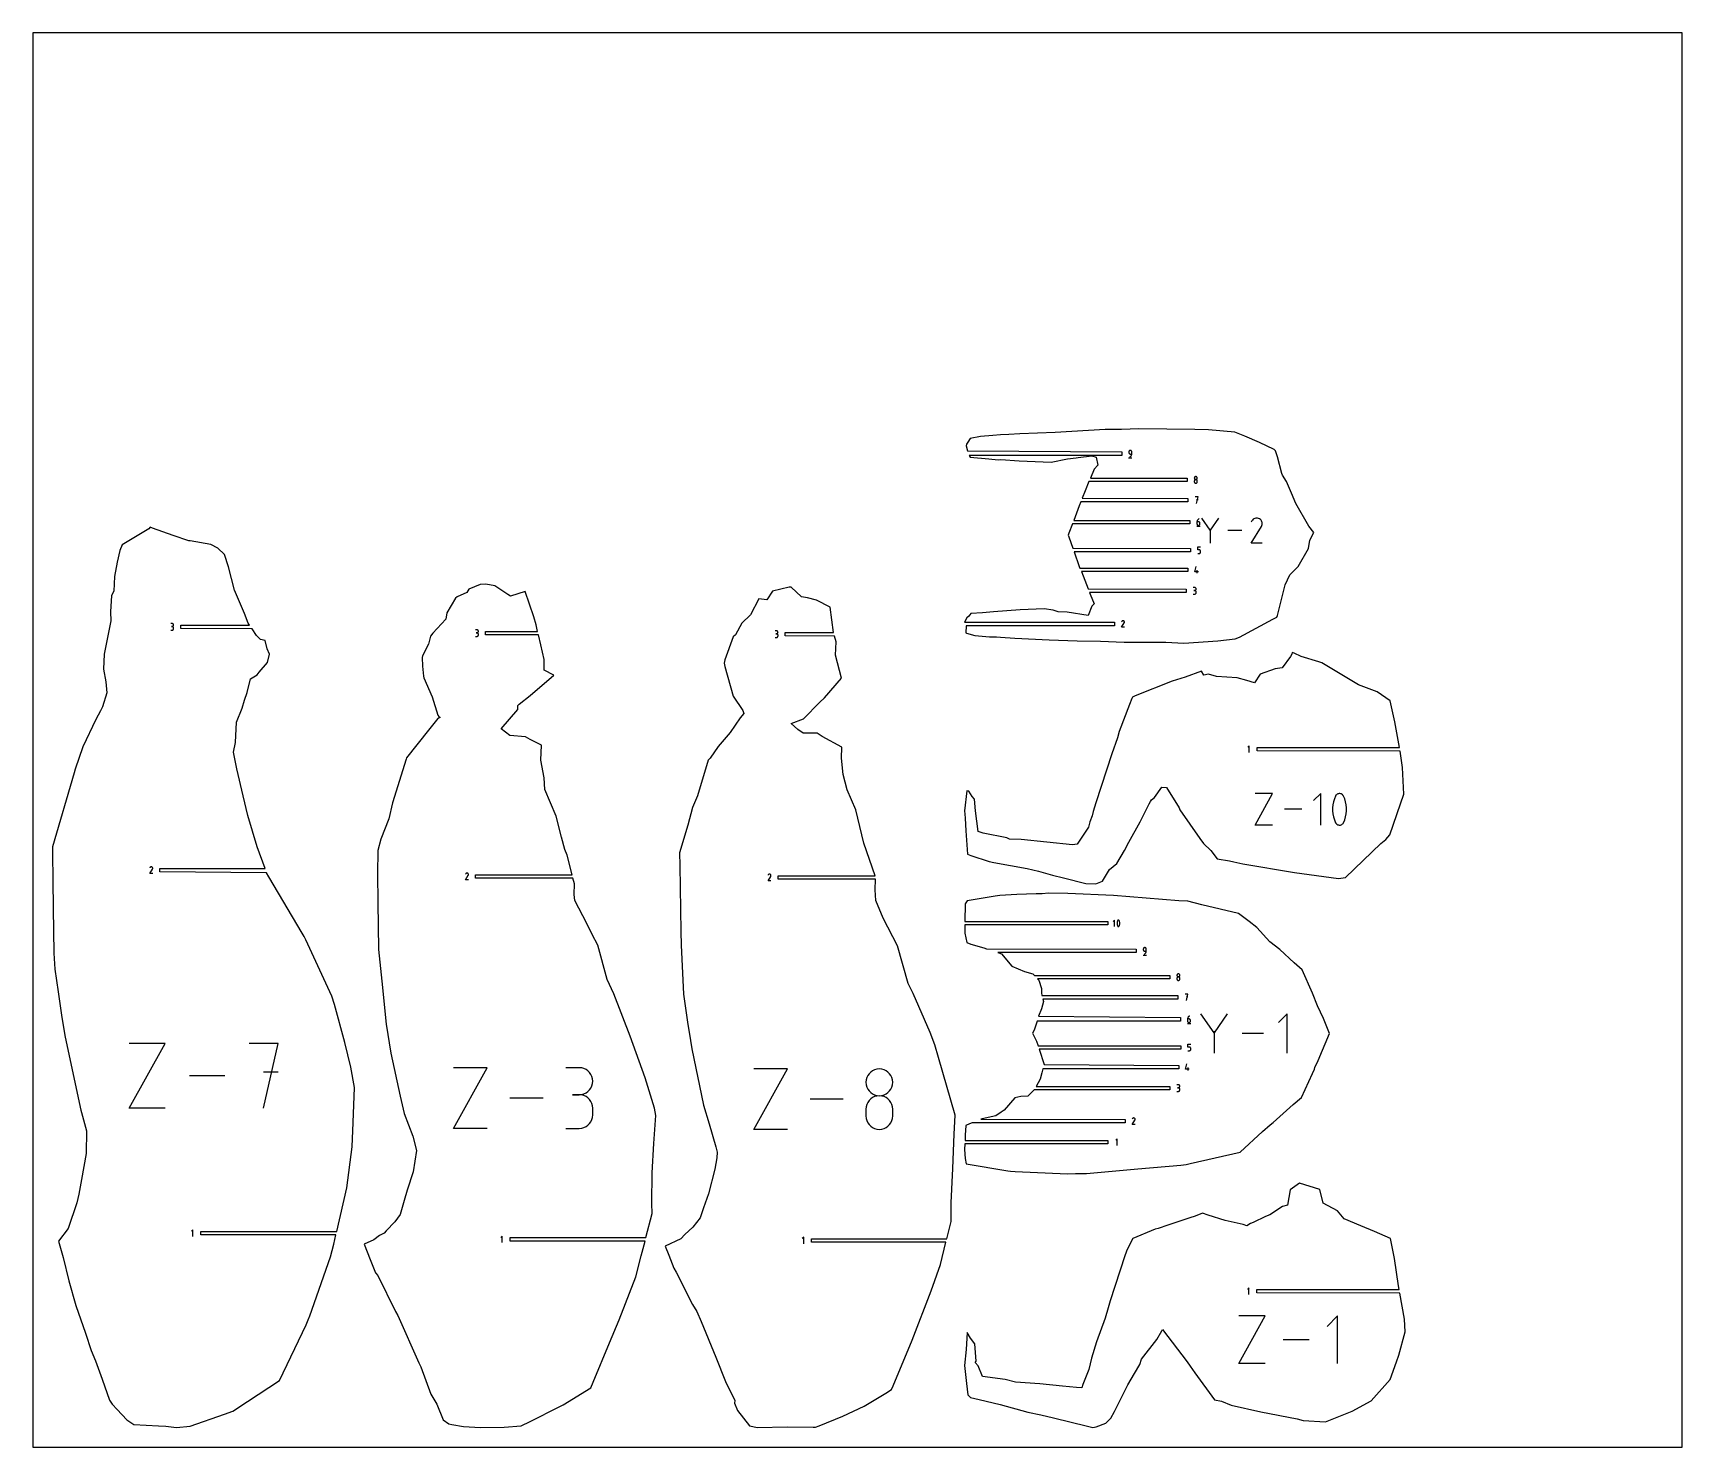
# Model space of a CAD drawing. Extents: x 0 to 560, y 0 to 480.
import ezdxf

# ---------------------------------------------------------------- set-up
doc = ezdxf.new("R2010")
doc.units = 0

msp = doc.modelspace()

# ---------------------------------------------------------------- linework, layer by layer
at = {"layer": 'annotation', "color": 1}
for p, q in [((372.147314, 337.915461), (372.139284, 337.825975)), ((372.139284, 337.825975), (372.139284, 337.576914)), ((372.139284, 337.576914), (372.139284, 337.576914)), ((372.139284, 337.576914), (372.147314, 337.487433)), ((372.170462, 337.999706), (372.147314, 337.915461)), ((372.147314, 337.487433), (372.170462, 337.4032)), ((372.207309, 338.077298), (372.170462, 337.999706)), ((372.170462, 337.4032), (372.207309, 337.325627)), ((372.256439, 338.146827), (372.207309, 338.077298)), ((372.207309, 337.325627), (372.256439, 337.25612)), ((372.316432, 338.206879), (372.256439, 338.146827)), ((372.256439, 337.25612), (372.316432, 337.196091)), ((372.385873, 338.256044), (372.316432, 338.206879)), ((372.316432, 337.196091), (372.385873, 337.146949)), ((372.463343, 338.292909), (372.385873, 338.256044)), ((372.385873, 337.146949), (372.463343, 337.110102)), ((372.387782, 336.084096), (372.530029, 336.137104)), ((372.387782, 336.084096), (372.387782, 336.084096)), ((372.547425, 338.316064), (372.463343, 338.292909)), ((372.463343, 337.110102), (372.547425, 337.08696)), ((372.530029, 336.137104), (372.660594, 336.208754)), ((372.636702, 338.324096), (372.547425, 338.316064)), ((372.547425, 337.08696), (372.636702, 337.078933)), ((372.726164, 338.316064), (372.636702, 338.324096)), ((372.636702, 338.324096), (372.636702, 338.324096)), ((372.636702, 337.078933), (373.134121, 337.078933)), ((372.660594, 336.208754), (372.778128, 336.297221)), ((372.810345, 338.292909), (372.726164, 338.316064)), ((372.778128, 336.297221), (372.881282, 336.400678)), ((372.887844, 338.256044), (372.810345, 338.292909)), ((372.881282, 336.400678), (372.968706, 336.517301)), ((372.957261, 338.206879), (372.887844, 338.256044)), ((373.017197, 338.146827), (372.957261, 338.206879)), ((372.968706, 336.517301), (373.039051, 336.645264)), ((373.066251, 338.077298), (373.017197, 338.146827)), ((373.039051, 336.645264), (373.090968, 336.78274)), ((373.103023, 337.999706), (373.066251, 338.077298)), ((373.090968, 336.78274), (373.123108, 336.927905)), ((373.126113, 337.915461), (373.103023, 337.999706)), ((373.123108, 336.927905), (373.134121, 337.078933)), ((373.134121, 337.825975), (373.126113, 337.915461)), ((373.134121, 337.078933), (373.134121, 337.825975)), ((373.134121, 337.825975), (373.134121, 337.825975)), ((372.077124, 335.804096), (373.197124, 335.804096)), ((394.389874, 329.000863), (394.381847, 328.911795)), ((394.381847, 328.911795), (394.381847, 328.911795)), ((394.381847, 328.911795), (394.389878, 328.822309)), ((394.389874, 328.005138), (394.381847, 327.915693)), ((394.381847, 327.915693), (394.381847, 327.667897)), ((394.381847, 327.667897), (394.381847, 327.667897)), ((394.381847, 327.667897), (394.389878, 327.578459)), ((394.41301, 329.084783), (394.389874, 329.000863)), ((394.41301, 328.08935), (394.389874, 328.005138)), ((394.389878, 328.822309), (394.413026, 328.738064)), ((394.389878, 327.578459), (394.413026, 327.494343)), ((394.449842, 329.16213), (394.41301, 329.084783)), ((394.449842, 328.166918), (394.41301, 328.08935)), ((394.413026, 328.738064), (394.449873, 328.660471)), ((394.413026, 327.494343), (394.449873, 327.416937)), ((394.498956, 329.231483), (394.449842, 329.16213)), ((394.498956, 328.236429), (394.449842, 328.166918)), ((394.449873, 328.660471), (394.499002, 328.590943)), ((394.449873, 327.416937), (394.499002, 327.347631)), ((394.558938, 329.291418), (394.498956, 329.231483)), ((394.558938, 328.29647), (394.498956, 328.236429)), ((394.499002, 328.590943), (394.558996, 328.530891)), ((394.499002, 327.347631), (394.558996, 327.287811)), ((394.628374, 329.340512), (394.558938, 329.291418)), ((394.628374, 328.345627), (394.558938, 328.29647)), ((394.558996, 328.530891), (394.628437, 328.481726)), ((394.558996, 327.287811), (394.628437, 327.238868)), ((394.70585, 329.377341), (394.628374, 329.340512)), ((394.70585, 328.382489), (394.628374, 328.345627)), ((394.628437, 328.481726), (394.705907, 328.44486)), ((394.628437, 327.238868), (394.705907, 327.20219)), ((394.789952, 329.400482), (394.70585, 329.377341)), ((394.789952, 328.405642), (394.70585, 328.382489)), ((394.705907, 328.44486), (394.789989, 328.421706)), ((394.705907, 327.20219), (394.789989, 327.179164)), ((394.879266, 329.408512), (394.789952, 329.400482)), ((394.879266, 328.413674), (394.789952, 328.405642)), ((394.789989, 328.421706), (394.879266, 328.413674)), ((394.789989, 327.179164), (394.879266, 327.171181)), ((394.96858, 329.400482), (394.879266, 329.408512)), ((394.879266, 329.408512), (394.879266, 329.408512)), ((394.879266, 328.413674), (394.968543, 328.421706)), ((394.96858, 328.405647), (394.879266, 328.413674)), ((394.879266, 328.413674), (394.879266, 328.413674)), ((394.879266, 328.413674), (394.879266, 328.413674)), ((394.879266, 327.171181), (394.968543, 327.179164)), ((394.879266, 327.171181), (394.879266, 327.171181)), ((394.968543, 328.421706), (395.052625, 328.44486)), ((394.968543, 327.179164), (395.052625, 327.20219)), ((395.052682, 329.377341), (394.96858, 329.400482)), ((395.052682, 328.382505), (394.96858, 328.405647)), ((395.052625, 328.44486), (395.130096, 328.481726)), ((395.052625, 327.20219), (395.130096, 327.238868)), ((395.130158, 329.340512), (395.052682, 329.377341)), ((395.130158, 328.345659), (395.052682, 328.382505)), ((395.130096, 328.481726), (395.199536, 328.530891)), ((395.130096, 327.238868), (395.199536, 327.287811)), ((395.199594, 329.291418), (395.130158, 329.340512)), ((395.199594, 328.296516), (395.130158, 328.345659)), ((395.199536, 328.530891), (395.25953, 328.590943)), ((395.199536, 327.287811), (395.25953, 327.347631)), ((395.259576, 329.231483), (395.199594, 329.291418)), ((395.259576, 328.236487), (395.199594, 328.296516)), ((395.25953, 328.590943), (395.308659, 328.660471)), ((395.25953, 327.347631), (395.308659, 327.416937)), ((395.30869, 329.16213), (395.259576, 329.231483)), ((395.30869, 328.166981), (395.259576, 328.236487)), ((395.308659, 328.660471), (395.345506, 328.738064)), ((395.308659, 327.416937), (395.345506, 327.494343)), ((395.345522, 329.084783), (395.30869, 329.16213)), ((395.345522, 328.089407), (395.30869, 328.166981)), ((395.345506, 328.738064), (395.368654, 328.822309)), ((395.345506, 327.494343), (395.368654, 327.578459)), ((395.368659, 329.000863), (395.345522, 329.084783)), ((395.368659, 328.005175), (395.345522, 328.089407)), ((395.368654, 328.822309), (395.376685, 328.911795)), ((395.368654, 327.578459), (395.376685, 327.667897)), ((395.376685, 328.911795), (395.368659, 329.000863)), ((395.376685, 327.915693), (395.368659, 328.005175)), ((395.376685, 328.911795), (395.376685, 328.911795)), ((395.376685, 327.667897), (395.376685, 327.915693)), ((395.376685, 327.915693), (395.376685, 327.915693)), ((395.6311, 322.560087), (394.634998, 322.560087)), ((395.133119, 320.320087), (395.6311, 322.560087)), ((395.6311, 321.562581), (395.133119, 321.562581)), ((395.297177, 314.246189), (395.286163, 314.094783)), ((395.286163, 314.094783), (395.286163, 313.35027)), ((395.783581, 314.094783), (395.286163, 314.094783)), ((395.329325, 314.39166), (395.297177, 314.246189)), ((395.381263, 314.529394), (395.329325, 314.39166)), ((395.451651, 314.657585), (395.381263, 314.529394)), ((395.539146, 314.774432), (395.451651, 314.657585)), ((395.642405, 314.878129), (395.539146, 314.774432)), ((395.760086, 314.966873), (395.642405, 314.878129)), ((395.890846, 315.038861), (395.760086, 314.966873)), ((395.873043, 314.086799), (395.783581, 314.094783)), ((395.957224, 314.063773), (395.873043, 314.086799)), ((396.033344, 315.092289), (395.890846, 315.038861)), ((396.034723, 314.027095), (395.957224, 314.063773)), ((396.033344, 315.092289), (396.033344, 315.092289)), ((396.104141, 313.978152), (396.034723, 314.027095)), ((396.164076, 313.918332), (396.104141, 313.978152)), ((396.21313, 313.849026), (396.164076, 313.918332)), ((396.249902, 313.77162), (396.21313, 313.849026)), ((396.272992, 313.687504), (396.249902, 313.77162)), ((396.281, 313.598066), (396.272992, 313.687504)), ((399.755255, 311.22603), (396.906644, 315.345511)), ((402.603331, 315.345511), (399.755255, 311.22603)), ((413.933083, 314.395637), (413.684051, 313.917923)), ((414.130711, 314.675876), (413.933083, 314.395637)), ((414.367819, 314.90981), (414.130711, 314.675876)), ((414.637198, 315.095566), (414.367819, 314.90981)), ((414.931635, 315.231271), (414.637198, 315.095566)), ((415.243919, 315.315052), (414.931635, 315.231271)), ((415.56684, 315.345035), (415.243919, 315.315052)), ((415.893186, 315.319347), (415.56684, 315.345035)), ((416.215745, 315.236114), (415.893186, 315.319347)), ((416.527306, 315.093464), (416.215745, 315.236114)), ((416.805965, 314.895589), (416.527306, 315.093464)), ((416.527306, 315.093464), (416.527306, 315.093464)), ((417.038954, 314.658141), (416.805965, 314.895589)), ((417.224201, 314.388397), (417.038954, 314.658141)), ((417.359635, 314.093634), (417.224201, 314.388397)), ((417.443184, 313.781129), (417.359635, 314.093634)), ((417.472777, 313.45816), (417.443184, 313.781129)), ((395.223862, 312.572289), (396.343862, 312.572289)), ((395.286163, 313.35027), (395.286163, 313.35027)), ((395.286163, 313.35027), (395.294193, 313.260789)), ((395.294193, 313.260789), (395.317341, 313.176556)), ((395.317341, 313.176556), (395.354188, 313.098983)), ((395.354188, 313.098983), (395.403318, 313.029476)), ((395.403318, 313.029476), (395.463311, 312.969447)), ((395.463311, 312.969447), (395.532752, 312.920305)), ((395.532752, 312.920305), (395.610222, 312.883458)), ((395.610222, 312.883458), (395.694304, 312.860316)), ((395.694304, 312.860316), (395.783581, 312.852289)), ((395.783581, 312.852289), (395.873043, 312.860316)), ((395.783581, 312.852289), (395.783581, 312.852289)), ((395.873043, 312.860316), (395.957224, 312.883458)), ((395.957224, 312.883458), (396.034723, 312.920305)), ((396.034723, 312.920305), (396.104141, 312.969447)), ((396.104141, 312.969447), (396.164076, 313.029476)), ((396.164076, 313.029476), (396.21313, 313.098983)), ((396.21313, 313.098983), (396.249902, 313.176556)), ((396.249902, 313.176556), (396.272992, 313.260789)), ((396.272992, 313.260789), (396.281, 313.35027)), ((396.281, 313.35027), (396.281, 313.598066)), ((396.281, 313.598066), (396.281, 313.598066)), ((399.755255, 311.557538), (399.755255, 306.805033)), ((410.476375, 311.075272), (405.80688, 311.075272)), ((413.678695, 306.805231), (417.18336, 312.447292)), ((417.18336, 312.447292), (417.18755, 312.452476)), ((417.18336, 312.447292), (417.18336, 312.447292)), ((417.18755, 312.452476), (417.191567, 312.457705)), ((417.191567, 312.457705), (417.19544, 312.463021)), ((417.19544, 312.463021), (417.199193, 312.46847)), ((417.199193, 312.46847), (417.202854, 312.474095)), ((417.202854, 312.474095), (417.206448, 312.479941)), ((417.206448, 312.479941), (417.210003, 312.486051)), ((417.210003, 312.486051), (417.213545, 312.492469)), ((417.213545, 312.492469), (417.2171, 312.49924)), ((417.2171, 312.49924), (417.361807, 312.809938)), ((417.2171, 312.49924), (417.2171, 312.49924)), ((417.361807, 312.809938), (417.446342, 313.132004)), ((417.446342, 313.132004), (417.472777, 313.45816)), ((395.532239, 304.548924), (395.532239, 305.546431)), ((395.532239, 305.546431), (396.527076, 305.546431)), ((396.029658, 304.548924), (395.532239, 304.548924)), ((395.532239, 303.306431), (396.029658, 303.306431)), ((396.118972, 304.540941), (396.029658, 304.548924)), ((396.029658, 303.306431), (396.118935, 303.314458)), ((396.029658, 303.306431), (396.029658, 303.306431)), ((396.118935, 303.314458), (396.203017, 303.3376)), ((396.203074, 304.517915), (396.118972, 304.540941)), ((396.203017, 303.3376), (396.280487, 303.374447)), ((396.28055, 304.481237), (396.203074, 304.517915)), ((396.280487, 303.374447), (396.349928, 303.423589)), ((396.349986, 304.432294), (396.28055, 304.481237)), ((396.349928, 303.423589), (396.409921, 303.483618)), ((396.409968, 304.372474), (396.349986, 304.432294)), ((396.409921, 303.483618), (396.459051, 303.553124)), ((396.459082, 304.303168), (396.409968, 304.372474)), ((396.459051, 303.553124), (396.495898, 303.630698)), ((396.495914, 304.225762), (396.459082, 304.303168)), ((396.495898, 303.630698), (396.519046, 303.714931)), ((396.51905, 304.141646), (396.495914, 304.225762)), ((396.519046, 303.714931), (396.527076, 303.804412)), ((396.527076, 304.052208), (396.51905, 304.141646)), ((396.527076, 303.804412), (396.527076, 304.052208)), ((396.527076, 304.052208), (396.527076, 304.052208)), ((417.471488, 306.805231), (413.678695, 306.805231)), ((394.526347, 297.102955), (395.023063, 298.844974)), ((395.770104, 297.102955), (394.526347, 297.102955)), ((395.397286, 296.604974), (395.397286, 297.599812)), ((394.509453, 291.756251), (394.012035, 291.756251)), ((394.598915, 291.748221), (394.509453, 291.756251)), ((394.683096, 291.72508), (394.598915, 291.748221)), ((394.760595, 291.688251), (394.683096, 291.72508)), ((394.830013, 291.639158), (394.760595, 291.688251)), ((394.889948, 291.579223), (394.830013, 291.639158)), ((394.939002, 291.50987), (394.889948, 291.579223)), ((394.975774, 291.432522), (394.939002, 291.50987)), ((394.998864, 291.348603), (394.975774, 291.432522)), ((395.006872, 291.259535), (394.998864, 291.348603)), ((394.998864, 291.170049), (395.006872, 291.259535)), ((395.006872, 291.259535), (395.006872, 291.259535)), ((394.012035, 289.51892), (394.509453, 289.51892)), ((394.509453, 290.761413), (394.260393, 290.761413)), ((394.260393, 290.761413), (394.509453, 290.761413)), ((394.509453, 290.761413), (394.598915, 290.769445)), ((394.598915, 290.753384), (394.509453, 290.761413)), ((394.509453, 290.761413), (394.509453, 290.761413)), ((394.509453, 289.51892), (394.598915, 289.526945)), ((394.509453, 289.51892), (394.509453, 289.51892)), ((394.598915, 290.769445), (394.683096, 290.7926)), ((394.683096, 290.730242), (394.598915, 290.753384)), ((394.598915, 289.526945), (394.683096, 289.550075)), ((394.683096, 290.7926), (394.760595, 290.829465)), ((394.760595, 290.693414), (394.683096, 290.730242)), ((394.683096, 289.550075), (394.760595, 289.586889)), ((394.760595, 290.829465), (394.830013, 290.87863)), ((394.830013, 290.64432), (394.760595, 290.693414)), ((394.760595, 289.586889), (394.830013, 289.635967)), ((394.830013, 290.87863), (394.889948, 290.938683)), ((394.889948, 290.584385), (394.830013, 290.64432)), ((394.830013, 289.635967), (394.889948, 289.69589)), ((394.889948, 290.938683), (394.939002, 291.008211)), ((394.939002, 290.515032), (394.889948, 290.584385)), ((394.889948, 289.69589), (394.939002, 289.765239)), ((394.939002, 291.008211), (394.975774, 291.085803)), ((394.975774, 290.437684), (394.939002, 290.515032)), ((394.939002, 289.765239), (394.975774, 289.842592)), ((394.975774, 291.085803), (394.998864, 291.170049)), ((394.998864, 290.353765), (394.975774, 290.437684)), ((394.975774, 289.842592), (394.998864, 289.926532)), ((395.006872, 290.264697), (394.998864, 290.353765)), ((394.998864, 289.926532), (395.006872, 290.015636)), ((395.006872, 290.015636), (395.006872, 290.264697)), ((395.006872, 290.264697), (395.006872, 290.264697)), ((369.735598, 280.251101), (369.670278, 280.125798)), ((369.787435, 280.324607), (369.735598, 280.251101)), ((369.849628, 280.385967), (369.787435, 280.324607)), ((369.920285, 280.434691), (369.849628, 280.385967)), ((369.997515, 280.470286), (369.920285, 280.434691)), ((370.079426, 280.492261), (369.997515, 280.470286)), ((370.164127, 280.500125), (370.079426, 280.492261)), ((370.249727, 280.493388), (370.164127, 280.500125)), ((370.334333, 280.471556), (370.249727, 280.493388)), ((370.416055, 280.434139), (370.334333, 280.471556)), ((370.489146, 280.382237), (370.416055, 280.434139)), ((370.416055, 280.434139), (370.416055, 280.434139)), ((370.550258, 280.319955), (370.489146, 280.382237)), ((370.598848, 280.249202), (370.550258, 280.319955)), ((370.634372, 280.171887), (370.598848, 280.249202)), ((370.656286, 280.089918), (370.634372, 280.171887)), ((370.664049, 280.005204), (370.656286, 280.089918)), ((370.657115, 279.919654), (370.664049, 280.005204)), ((47.277585, 279.515963), (46.780167, 279.515963)), ((46.780167, 277.278632), (47.277585, 277.278632)), ((47.277585, 278.521125), (47.028525, 278.521125)), ((47.028525, 278.521125), (47.277585, 278.521125)), ((47.367047, 279.507933), (47.277585, 279.515963)), ((47.277585, 278.521125), (47.367047, 278.529157)), ((47.367047, 278.513095), (47.277585, 278.521125)), ((47.277585, 278.521125), (47.277585, 278.521125)), ((47.277585, 277.278632), (47.367047, 277.286657)), ((47.277585, 277.278632), (47.277585, 277.278632)), ((47.451228, 279.484792), (47.367047, 279.507933)), ((47.367047, 278.529157), (47.451228, 278.552312)), ((47.451228, 278.489954), (47.367047, 278.513095)), ((47.367047, 277.286657), (47.451228, 277.309787)), ((47.528727, 279.447963), (47.451228, 279.484792)), ((47.451228, 278.552312), (47.528727, 278.589177)), ((47.528727, 278.453125), (47.451228, 278.489954)), ((47.451228, 277.309787), (47.528727, 277.3466)), ((47.598145, 279.398869), (47.528727, 279.447963)), ((47.528727, 278.589177), (47.598145, 278.638342)), ((47.598145, 278.404032), (47.528727, 278.453125)), ((47.528727, 277.3466), (47.598145, 277.395679)), ((47.65808, 279.338935), (47.598145, 279.398869)), ((47.598145, 278.638342), (47.65808, 278.698394)), ((47.65808, 278.344097), (47.598145, 278.404032)), ((47.598145, 277.395679), (47.65808, 277.455602)), ((47.707134, 279.269582), (47.65808, 279.338935)), ((47.65808, 278.698394), (47.707134, 278.767923)), ((47.707134, 278.274744), (47.65808, 278.344097)), ((47.65808, 277.455602), (47.707134, 277.524951)), ((47.743906, 279.192234), (47.707134, 279.269582)), ((47.707134, 278.767923), (47.743906, 278.845515)), ((47.743906, 278.197396), (47.707134, 278.274744)), ((47.707134, 277.524951), (47.743906, 277.602304)), ((47.766996, 279.108314), (47.743906, 279.192234)), ((47.743906, 278.845515), (47.766996, 278.92976)), ((47.766996, 278.113477), (47.743906, 278.197396)), ((47.743906, 277.602304), (47.766996, 277.686243)), ((47.775004, 279.019246), (47.766996, 279.108314)), ((47.766996, 278.92976), (47.775004, 279.019246)), ((47.775004, 278.024409), (47.766996, 278.113477)), ((47.766996, 277.686243), (47.775004, 277.775348)), ((47.775004, 279.019246), (47.775004, 279.019246)), ((47.775004, 277.775348), (47.775004, 278.024409)), ((47.775004, 278.024409), (47.775004, 278.024409)), ((150.753148, 277.412039), (150.255729, 277.412039)), ((150.255729, 275.174708), (150.753148, 275.174708)), ((150.753148, 276.417201), (150.504087, 276.417201)), ((150.504087, 276.417201), (150.753148, 276.417201)), ((150.84261, 277.404009), (150.753148, 277.412039)), ((150.753148, 276.417201), (150.84261, 276.425233)), ((150.84261, 276.409171), (150.753148, 276.417201)), ((150.753148, 276.417201), (150.753148, 276.417201)), ((150.753148, 275.174708), (150.84261, 275.182733)), ((150.753148, 275.174708), (150.753148, 275.174708)), ((150.926791, 277.380868), (150.84261, 277.404009)), ((150.84261, 276.425233), (150.926791, 276.448387)), ((150.926791, 276.38603), (150.84261, 276.409171)), ((150.84261, 275.182733), (150.926791, 275.205862)), ((151.00429, 277.344039), (150.926791, 277.380868)), ((150.926791, 276.448387), (151.00429, 276.485253)), ((151.00429, 276.349201), (150.926791, 276.38603)), ((150.926791, 275.205862), (151.00429, 275.242676)), ((151.073707, 277.294945), (151.00429, 277.344039)), ((151.00429, 276.485253), (151.073707, 276.534418)), ((151.073707, 276.300108), (151.00429, 276.349201)), ((151.00429, 275.242676), (151.073707, 275.291755)), ((151.133643, 277.23501), (151.073707, 277.294945)), ((151.073707, 276.534418), (151.133643, 276.59447)), ((151.133643, 276.240173), (151.073707, 276.300108)), ((151.073707, 275.291755), (151.133643, 275.351678)), ((151.182697, 277.165657), (151.133643, 277.23501)), ((151.133643, 276.59447), (151.182697, 276.663998)), ((151.182697, 276.17082), (151.133643, 276.240173)), ((151.133643, 275.351678), (151.182697, 275.421026)), ((151.219469, 277.08831), (151.182697, 277.165657)), ((151.182697, 276.663998), (151.219469, 276.741591)), ((151.219469, 276.093472), (151.182697, 276.17082)), ((151.182697, 275.421026), (151.219469, 275.49838)), ((151.242559, 277.00439), (151.219469, 277.08831)), ((151.219469, 276.741591), (151.242559, 276.825836)), ((151.242559, 276.009553), (151.219469, 276.093472)), ((151.219469, 275.49838), (151.242559, 275.582319)), ((151.250567, 276.915322), (151.242559, 277.00439)), ((151.242559, 276.825836), (151.250567, 276.915322)), ((151.250567, 275.920485), (151.242559, 276.009553)), ((151.242559, 275.582319), (151.250567, 275.671424)), ((151.250567, 276.915322), (151.250567, 276.915322)), ((151.250567, 275.671424), (151.250567, 275.920485)), ((151.250567, 275.920485), (151.250567, 275.920485)), ((252.508008, 277.055313), (252.010589, 277.055313)), ((252.010589, 274.817982), (252.508008, 274.817982)), ((252.508008, 276.060476), (252.258948, 276.060476)), ((252.258948, 276.060476), (252.508008, 276.060476)), ((252.59747, 277.047283), (252.508008, 277.055313)), ((252.508008, 276.060476), (252.59747, 276.068508)), ((252.59747, 276.052446), (252.508008, 276.060476)), ((252.508008, 276.060476), (252.508008, 276.060476)), ((252.508008, 274.817982), (252.59747, 274.826008)), ((252.508008, 274.817982), (252.508008, 274.817982)), ((252.681651, 277.024142), (252.59747, 277.047283)), ((252.59747, 276.068508), (252.681651, 276.091662)), ((252.681651, 276.029305), (252.59747, 276.052446)), ((252.59747, 274.826008), (252.681651, 274.849137)), ((252.75915, 276.987314), (252.681651, 277.024142)), ((252.681651, 276.091662), (252.75915, 276.128528)), ((252.75915, 275.992476), (252.681651, 276.029305)), ((252.681651, 274.849137), (252.75915, 274.885951)), ((252.828567, 276.93822), (252.75915, 276.987314)), ((252.75915, 276.128528), (252.828567, 276.177693)), ((252.828567, 275.943383), (252.75915, 275.992476)), ((252.75915, 274.885951), (252.828567, 274.93503)), ((252.888503, 276.878285), (252.828567, 276.93822)), ((252.828567, 276.177693), (252.888503, 276.237745)), ((252.888503, 275.883448), (252.828567, 275.943383)), ((252.828567, 274.93503), (252.888503, 274.994953)), ((252.937557, 276.808932), (252.888503, 276.878285)), ((252.888503, 276.237745), (252.937557, 276.307273)), ((252.937557, 275.814095), (252.888503, 275.883448)), ((252.888503, 274.994953), (252.937557, 275.064301)), ((252.974329, 276.731584), (252.937557, 276.808932)), ((252.937557, 276.307273), (252.974329, 276.384866)), ((252.974329, 275.736747), (252.937557, 275.814095)), ((252.937557, 275.064301), (252.974329, 275.141655)), ((252.997419, 276.647665), (252.974329, 276.731584)), ((252.974329, 276.384866), (252.997419, 276.469111)), ((252.997419, 275.652827), (252.974329, 275.736747)), ((252.974329, 275.141655), (252.997419, 275.225594)), ((253.005427, 276.558597), (252.997419, 276.647665)), ((252.997419, 276.469111), (253.005427, 276.558597)), ((253.005427, 275.563759), (252.997419, 275.652827)), ((252.997419, 275.225594), (253.005427, 275.314699)), ((253.005427, 276.558597), (253.005427, 276.558597)), ((253.005427, 275.314699), (253.005427, 275.563759)), ((253.005427, 275.563759), (253.005427, 275.563759)), ((369.668873, 278.260162), (370.588135, 279.740057)), ((370.66371, 278.260162), (369.668873, 278.260162)), ((370.588135, 279.740057), (370.589234, 279.741416)), ((370.588135, 279.740057), (370.588135, 279.740057)), ((370.589234, 279.741416), (370.590288, 279.742788)), ((370.590288, 279.742788), (370.591304, 279.744182)), ((370.591304, 279.744182), (370.592288, 279.745612)), ((370.592288, 279.745612), (370.593248, 279.747087)), ((370.593248, 279.747087), (370.594191, 279.74862)), ((370.594191, 279.74862), (370.595124, 279.750223)), ((370.595124, 279.750223), (370.596053, 279.751906)), ((370.596053, 279.751906), (370.596985, 279.753683)), ((370.596985, 279.753683), (370.634941, 279.835178)), ((370.596985, 279.753683), (370.596985, 279.753683)), ((370.634941, 279.835178), (370.657115, 279.919654)), ((413.015437, 238.028063), (412.517456, 237.529942)), ((413.015437, 235.788063), (413.015437, 238.028063)), ((415.02313, 211.102136), (420.984576, 221.838663)), ((420.984576, 221.838663), (415.02313, 221.838663)), ((437.294725, 221.838663), (434.907857, 219.451122)), ((437.294725, 211.102136), (437.294725, 221.838663)), ((441.63007, 219.02476), (441.424288, 218.008728)), ((441.938743, 220.020666), (441.63007, 219.02476)), ((442.350307, 220.988503), (441.938743, 220.020666)), ((442.488902, 221.21898), (442.350307, 220.988503)), ((442.350307, 220.988503), (442.350307, 220.988503)), ((442.661629, 221.415388), (442.488902, 221.21898)), ((442.862767, 221.575825), (442.661629, 221.415388)), ((443.086598, 221.69839), (442.862767, 221.575825)), ((443.327403, 221.781184), (443.086598, 221.69839)), ((443.579463, 221.822304), (443.327403, 221.781184)), ((443.837059, 221.819851), (443.579463, 221.822304)), ((444.094472, 221.771924), (443.837059, 221.819851)), ((444.345984, 221.676621), (444.094472, 221.771924)), ((444.442267, 221.626025), (444.345984, 221.676621)), ((444.345984, 221.676621), (444.345984, 221.676621)), ((444.534659, 221.56791), (444.442267, 221.626025)), ((444.622712, 221.502734), (444.534659, 221.56791)), ((444.705978, 221.430958), (444.622712, 221.502734)), ((444.784006, 221.353042), (444.705978, 221.430958)), ((444.856349, 221.269446), (444.784006, 221.353042)), ((444.922558, 221.18063), (444.856349, 221.269446)), ((444.982183, 221.087053), (444.922558, 221.18063)), ((445.034775, 220.989176), (444.982183, 221.087053)), ((445.448334, 220.019344), (445.034775, 220.989176)), ((445.034775, 220.989176), (445.034775, 220.989176)), ((445.758504, 219.021943), (445.448334, 220.019344)), ((445.965283, 218.004912), (445.758504, 219.021943)), ((430.882333, 216.4704), (425.011784, 216.4704)), ((441.424288, 218.008728), (441.321396, 216.980509)), ((441.321396, 216.980509), (441.321396, 215.948046)), ((441.321396, 215.948046), (441.424288, 214.919279)), ((441.424288, 214.919279), (441.63007, 213.902149)), ((441.63007, 213.902149), (441.938743, 212.904598)), ((441.938743, 212.904598), (442.350307, 211.934566)), ((445.034775, 211.935239), (445.448334, 212.903276)), ((445.448334, 212.903276), (445.758504, 213.899331)), ((445.758504, 213.899331), (445.965283, 214.915463)), ((446.068673, 216.976195), (445.965283, 218.004912)), ((445.965283, 214.915463), (446.068673, 215.943732)), ((446.068673, 215.943732), (446.068673, 216.976195)), ((420.984576, 211.102136), (415.02313, 211.102136)), ((442.350307, 211.934566), (442.350307, 211.934566)), ((442.350307, 211.934566), (442.402708, 211.836884)), ((442.402708, 211.836884), (442.461893, 211.743774)), ((442.461893, 211.743774), (442.527611, 211.655518)), ((442.527611, 211.655518), (442.599613, 211.5724)), ((442.599613, 211.5724), (442.67765, 211.494701)), ((442.67765, 211.494701), (442.761472, 211.422704)), ((442.761472, 211.422704), (442.85083, 211.356693)), ((442.85083, 211.356693), (442.945475, 211.296949)), ((442.945475, 211.296949), (443.045158, 211.243755)), ((443.045158, 211.243755), (443.045158, 211.243755)), ((443.045158, 211.243755), (443.294688, 211.150474)), ((443.294688, 211.150474), (443.550602, 211.10413)), ((443.550602, 211.10413), (443.807115, 211.102834)), ((443.807115, 211.102834), (444.058441, 211.144697)), ((444.058441, 211.144697), (444.298794, 211.227827)), ((444.298794, 211.227827), (444.52239, 211.350336)), ((444.52239, 211.350336), (444.723442, 211.510335)), ((444.723442, 211.510335), (444.896166, 211.705932)), ((444.896166, 211.705932), (445.034775, 211.935239)), ((445.034775, 211.935239), (445.034775, 211.935239)), ((39.661436, 194.689984), (40.580698, 196.169879)), ((39.728161, 196.680924), (39.662841, 196.555621)), ((39.779998, 196.754429), (39.728161, 196.680924)), ((39.842191, 196.815789), (39.779998, 196.754429)), ((39.912848, 196.864513), (39.842191, 196.815789)), ((39.990078, 196.900108), (39.912848, 196.864513)), ((40.071989, 196.922083), (39.990078, 196.900108)), ((40.15669, 196.929948), (40.071989, 196.922083)), ((40.24229, 196.92321), (40.15669, 196.929948)), ((40.326896, 196.901378), (40.24229, 196.92321)), ((40.408618, 196.863961), (40.326896, 196.901378)), ((40.481709, 196.812059), (40.408618, 196.863961)), ((40.408618, 196.863961), (40.408618, 196.863961)), ((40.542821, 196.749778), (40.481709, 196.812059)), ((40.591411, 196.679025), (40.542821, 196.749778)), ((40.580698, 196.169879), (40.581797, 196.171239)), ((40.580698, 196.169879), (40.580698, 196.169879)), ((40.581797, 196.171239), (40.582851, 196.17261)), ((40.582851, 196.17261), (40.583867, 196.174005)), ((40.583867, 196.174005), (40.584851, 196.175434)), ((40.584851, 196.175434), (40.585812, 196.176909)), ((40.585812, 196.176909), (40.586754, 196.178442)), ((40.586754, 196.178442), (40.587687, 196.180045)), ((40.587687, 196.180045), (40.588616, 196.181729)), ((40.588616, 196.181729), (40.589548, 196.183505)), ((40.589548, 196.183505), (40.627504, 196.265)), ((40.589548, 196.183505), (40.589548, 196.183505)), ((40.626935, 196.601709), (40.591411, 196.679025)), ((40.64885, 196.51974), (40.626935, 196.601709)), ((40.627504, 196.265), (40.649678, 196.349477)), ((40.656612, 196.435026), (40.64885, 196.51974)), ((40.649678, 196.349477), (40.656612, 196.435026)), ((40.656274, 194.689984), (39.661436, 194.689984)), ((146.885111, 192.58606), (147.804374, 194.065955)), ((147.879949, 192.58606), (146.885111, 192.58606)), ((146.951836, 194.576999), (146.886516, 194.451696)), ((147.003673, 194.650505), (146.951836, 194.576999)), ((147.065866, 194.711865), (147.003673, 194.650505)), ((147.136523, 194.760589), (147.065866, 194.711865)), ((147.213753, 194.796184), (147.136523, 194.760589)), ((147.295665, 194.818159), (147.213753, 194.796184)), ((147.380366, 194.826023), (147.295665, 194.818159)), ((147.465965, 194.819286), (147.380366, 194.826023)), ((147.550571, 194.797454), (147.465965, 194.819286)), ((147.632293, 194.760037), (147.550571, 194.797454)), ((147.705384, 194.708135), (147.632293, 194.760037)), ((147.632293, 194.760037), (147.632293, 194.760037)), ((147.766496, 194.645853), (147.705384, 194.708135)), ((147.815086, 194.5751), (147.766496, 194.645853)), ((147.804374, 194.065955), (147.805473, 194.067314)), ((147.804374, 194.065955), (147.804374, 194.065955)), ((147.805473, 194.067314), (147.806527, 194.068686)), ((147.806527, 194.068686), (147.807542, 194.07008)), ((147.807542, 194.07008), (147.808527, 194.07151)), ((147.808527, 194.07151), (147.809487, 194.072985)), ((147.809487, 194.072985), (147.81043, 194.074518)), ((147.81043, 194.074518), (147.811362, 194.076121)), ((147.811362, 194.076121), (147.812291, 194.077804)), ((147.812291, 194.077804), (147.813224, 194.079581)), ((147.813224, 194.079581), (147.85118, 194.161076)), ((147.813224, 194.079581), (147.813224, 194.079581)), ((147.85061, 194.497785), (147.815086, 194.5751)), ((147.872525, 194.415816), (147.85061, 194.497785)), ((147.85118, 194.161076), (147.873353, 194.245552)), ((147.880287, 194.331102), (147.872525, 194.415816)), ((147.873353, 194.245552), (147.880287, 194.331102)), ((249.617432, 192.229335), (250.536694, 193.709229)), ((250.612269, 192.229335), (249.617432, 192.229335)), ((249.684157, 194.220274), (249.618837, 194.094971)), ((249.735994, 194.29378), (249.684157, 194.220274)), ((249.798187, 194.35514), (249.735994, 194.29378)), ((249.868844, 194.403863), (249.798187, 194.35514)), ((249.946074, 194.439458), (249.868844, 194.403863)), ((250.027985, 194.461434), (249.946074, 194.439458)), ((250.112686, 194.469298), (250.027985, 194.461434)), ((250.198286, 194.46256), (250.112686, 194.469298)), ((250.282892, 194.440729), (250.198286, 194.46256)), ((250.364614, 194.403312), (250.282892, 194.440729)), ((250.437705, 194.35141), (250.364614, 194.403312)), ((250.364614, 194.403312), (250.364614, 194.403312)), ((250.498817, 194.289128), (250.437705, 194.35141)), ((250.547407, 194.218375), (250.498817, 194.289128)), ((250.536694, 193.709229), (250.537793, 193.710589)), ((250.536694, 193.709229), (250.536694, 193.709229)), ((250.537793, 193.710589), (250.538847, 193.711961)), ((250.538847, 193.711961), (250.539863, 193.713355)), ((250.539863, 193.713355), (250.540847, 193.714784)), ((250.540847, 193.714784), (250.541807, 193.71626)), ((250.541807, 193.71626), (250.54275, 193.717793)), ((250.54275, 193.717793), (250.543683, 193.719396)), ((250.543683, 193.719396), (250.544612, 193.721079)), ((250.544612, 193.721079), (250.545544, 193.722855)), ((250.545544, 193.722855), (250.5835, 193.80435)), ((250.545544, 193.722855), (250.545544, 193.722855)), ((250.582931, 194.14106), (250.547407, 194.218375)), ((250.604845, 194.059091), (250.582931, 194.14106)), ((250.5835, 193.80435), (250.605674, 193.888827)), ((250.612608, 193.974377), (250.604845, 194.059091)), ((250.605674, 193.888827), (250.612608, 193.974377)), ((367.325743, 178.857506), (366.846673, 178.378301)), ((367.325743, 176.70257), (367.325743, 178.857506)), ((368.154591, 178.088797), (368.133939, 177.882423)), ((368.133939, 177.882423), (368.133939, 177.675196)), ((368.133939, 177.675196), (368.154591, 177.468712)), ((368.195893, 178.292726), (368.154591, 178.088797)), ((368.154591, 177.468712), (368.195893, 177.264563)), ((368.257847, 178.492615), (368.195893, 178.292726)), ((368.195893, 177.264563), (368.257847, 177.064344)), ((368.340453, 178.68687), (368.257847, 178.492615)), ((368.257847, 177.064344), (368.340453, 176.869648)), ((368.36827, 178.733129), (368.340453, 178.68687)), ((368.340453, 178.68687), (368.340453, 178.68687)), ((368.340453, 176.869648), (368.340453, 176.869648)), ((368.340453, 176.869648), (368.35097, 176.850042)), ((368.35097, 176.850042), (368.362849, 176.831354)), ((368.362849, 176.831354), (368.376039, 176.81364)), ((368.402938, 178.77255), (368.36827, 178.733129)), ((368.376039, 176.81364), (368.390491, 176.796957)), ((368.390491, 176.796957), (368.406154, 176.781362)), ((368.443309, 178.804752), (368.402938, 178.77255)), ((368.406154, 176.781362), (368.422978, 176.766912)), ((368.422978, 176.766912), (368.440913, 176.753663)), ((368.440913, 176.753663), (368.459909, 176.741671)), ((368.488234, 178.829352), (368.443309, 178.804752)), ((368.459909, 176.741671), (368.479917, 176.730995)), ((368.479917, 176.730995), (368.479917, 176.730995)), ((368.479917, 176.730995), (368.53, 176.712272)), ((368.536566, 178.84597), (368.488234, 178.829352)), ((368.53, 176.712272), (368.581365, 176.702971)), ((368.587157, 178.854223), (368.536566, 178.84597)), ((368.581365, 176.702971), (368.63285, 176.702711)), ((368.63886, 178.85373), (368.587157, 178.854223)), ((368.63285, 176.702711), (368.683293, 176.711113)), ((368.690525, 178.844111), (368.63886, 178.85373)), ((368.683293, 176.711113), (368.731535, 176.727798)), ((368.741006, 178.824983), (368.690525, 178.844111)), ((368.731535, 176.727798), (368.776413, 176.752387)), ((368.760331, 178.814828), (368.741006, 178.824983)), ((368.741006, 178.824983), (368.741006, 178.824983)), ((368.778875, 178.803163), (368.760331, 178.814828)), ((368.776413, 176.752387), (368.816766, 176.7845)), ((368.796549, 178.790082), (368.778875, 178.803163)), ((368.813261, 178.775675), (368.796549, 178.790082)), ((368.828922, 178.760037), (368.813261, 178.775675)), ((368.816766, 176.7845), (368.851434, 176.823759)), ((368.843442, 178.743258), (368.828922, 178.760037)), ((368.856731, 178.725432), (368.843442, 178.743258)), ((368.851434, 176.823759), (368.879254, 176.869783)), ((368.868698, 178.70665), (368.856731, 178.725432)), ((368.879254, 178.687005), (368.868698, 178.70665)), ((368.96226, 178.492349), (368.879254, 178.687005)), ((368.879254, 178.687005), (368.879254, 178.687005)), ((368.879254, 176.869783), (368.96226, 177.064078)), ((368.879254, 176.869783), (368.879254, 176.869783)), ((369.024514, 178.29216), (368.96226, 178.492349)), ((368.96226, 177.064078), (369.024514, 177.263997)), ((369.066017, 178.088031), (369.024514, 178.29216)), ((369.024514, 177.263997), (369.066017, 177.467946)), ((369.086768, 177.881557), (369.066017, 178.088031)), ((369.066017, 177.467946), (369.086768, 177.67433)), ((369.086768, 177.67433), (369.086768, 177.881557)), ((377.070554, 169.126414), (377.062523, 169.036928)), ((377.062523, 169.036928), (377.062523, 168.787868)), ((377.062523, 168.787868), (377.062523, 168.787868)), ((377.062523, 168.787868), (377.070554, 168.698386)), ((377.093702, 169.210659), (377.070554, 169.126414)), ((377.070554, 168.698386), (377.093702, 168.614154)), ((377.130549, 169.288252), (377.093702, 169.210659)), ((377.093702, 168.614154), (377.130549, 168.53658)), ((377.179678, 169.35778), (377.130549, 169.288252)), ((377.130549, 168.53658), (377.179678, 168.467074)), ((377.239672, 169.417833), (377.179678, 169.35778)), ((377.179678, 168.467074), (377.239672, 168.407045)), ((377.309112, 169.466997), (377.239672, 169.417833)), ((377.239672, 168.407045), (377.309112, 168.357902)), ((377.386583, 169.503863), (377.309112, 169.466997)), ((377.309112, 168.357902), (377.386583, 168.321056)), ((377.470665, 169.527017), (377.386583, 169.503863)), ((377.386583, 168.321056), (377.470665, 168.297914)), ((377.559942, 169.535049), (377.470665, 169.527017)), ((377.470665, 168.297914), (377.559942, 168.289887)), ((377.649404, 169.527017), (377.559942, 169.535049)), ((377.559942, 169.535049), (377.559942, 169.535049)), ((377.559942, 168.289887), (378.057361, 168.289887)), ((377.733584, 169.503863), (377.649404, 169.527017)), ((377.811084, 169.466997), (377.733584, 169.503863)), ((377.880501, 169.417833), (377.811084, 169.466997)), ((377.940437, 169.35778), (377.880501, 169.417833)), ((377.989491, 169.288252), (377.940437, 169.35778)), ((378.026263, 169.210659), (377.989491, 169.288252)), ((378.014208, 167.993694), (378.046348, 168.138859)), ((378.049353, 169.126414), (378.026263, 169.210659)), ((378.046348, 168.138859), (378.057361, 168.289887)), ((378.057361, 169.036928), (378.049353, 169.126414)), ((378.057361, 168.289887), (378.057361, 169.036928)), ((378.057361, 169.036928), (378.057361, 169.036928)), ((377.000363, 167.015049), (378.120363, 167.015049)), ((377.311022, 167.295049), (377.453269, 167.348058)), ((377.311022, 167.295049), (377.311022, 167.295049)), ((377.453269, 167.348058), (377.583834, 167.419708)), ((377.583834, 167.419708), (377.701368, 167.508175)), ((377.701368, 167.508175), (377.804522, 167.611632)), ((377.804522, 167.611632), (377.891946, 167.728255)), ((377.891946, 167.728255), (377.962291, 167.856217)), ((377.962291, 167.856217), (378.014208, 167.993694)), ((388.484372, 160.211817), (388.476346, 160.122749)), ((388.476346, 160.122749), (388.476346, 160.122749)), ((388.476346, 160.122749), (388.484376, 160.033263)), ((388.484372, 159.216091), (388.476346, 159.126647)), ((388.476346, 159.126647), (388.476346, 158.878851)), ((388.476346, 158.878851), (388.476346, 158.878851)), ((388.476346, 158.878851), (388.484376, 158.789413)), ((388.507508, 160.295736), (388.484372, 160.211817)), ((388.507508, 159.300304), (388.484372, 159.216091)), ((388.484376, 160.033263), (388.507524, 159.949018)), ((388.484376, 158.789413), (388.507524, 158.705297)), ((388.54434, 160.373084), (388.507508, 160.295736)), ((388.54434, 159.377872), (388.507508, 159.300304)), ((388.507524, 159.949018), (388.544371, 159.871425)), ((388.507524, 158.705297), (388.544371, 158.627891)), ((388.593454, 160.442437), (388.54434, 160.373084)), ((388.593454, 159.447383), (388.54434, 159.377872)), ((388.544371, 159.871425), (388.593501, 159.801897)), ((388.544371, 158.627891), (388.593501, 158.558584)), ((388.653436, 160.502372), (388.593454, 160.442437)), ((388.653436, 159.507423), (388.593454, 159.447383)), ((388.593501, 159.801897), (388.653494, 159.741844)), ((388.593501, 158.558584), (388.653494, 158.498765)), ((388.722872, 160.551465), (388.653436, 160.502372)), ((388.722872, 159.556581), (388.653436, 159.507423)), ((388.653494, 159.741844), (388.722935, 159.69268)), ((388.653494, 158.498765), (388.722935, 158.449822)), ((388.800348, 160.588294), (388.722872, 160.551465)), ((388.800348, 159.593443), (388.722872, 159.556581)), ((388.722935, 159.69268), (388.800405, 159.655814)), ((388.722935, 158.449822), (388.800405, 158.413143)), ((388.88445, 160.611435), (388.800348, 160.588294)), ((388.88445, 159.616596), (388.800348, 159.593443)), ((388.800405, 159.655814), (388.884487, 159.632659)), ((388.800405, 158.413143), (388.884487, 158.390118)), ((388.973764, 160.619465), (388.88445, 160.611435)), ((388.973764, 159.624628), (388.88445, 159.616596)), ((388.884487, 159.632659), (388.973764, 159.624628)), ((388.884487, 158.390118), (388.973764, 158.382134)), ((389.063078, 160.611435), (388.973764, 160.619465)), ((388.973764, 160.619465), (388.973764, 160.619465)), ((388.973764, 159.624628), (389.063041, 159.632659)), ((389.063078, 159.616601), (388.973764, 159.624628)), ((388.973764, 159.624628), (388.973764, 159.624628)), ((388.973764, 159.624628), (388.973764, 159.624628)), ((388.973764, 158.382134), (389.063041, 158.390118)), ((388.973764, 158.382134), (388.973764, 158.382134)), ((389.063041, 159.632659), (389.147124, 159.655814)), ((389.063041, 158.390118), (389.147124, 158.413143)), ((389.14718, 160.588294), (389.063078, 160.611435)), ((389.14718, 159.593459), (389.063078, 159.616601)), ((389.147124, 159.655814), (389.224594, 159.69268)), ((389.147124, 158.413143), (389.224594, 158.449822)), ((389.224656, 160.551465), (389.14718, 160.588294)), ((389.224656, 159.556612), (389.14718, 159.593459)), ((389.224594, 159.69268), (389.294035, 159.741844)), ((389.224594, 158.449822), (389.294035, 158.498765)), ((389.294092, 160.502372), (389.224656, 160.551465)), ((389.294092, 159.50747), (389.224656, 159.556612)), ((389.294035, 159.741844), (389.354028, 159.801897)), ((389.294035, 158.498765), (389.354028, 158.558584)), ((389.354074, 160.442437), (389.294092, 160.502372)), ((389.354074, 159.44744), (389.294092, 159.50747)), ((389.354028, 159.801897), (389.403157, 159.871425)), ((389.354028, 158.558584), (389.403157, 158.627891)), ((389.403188, 160.373084), (389.354074, 160.442437)), ((389.403188, 159.377934), (389.354074, 159.44744)), ((389.403157, 159.871425), (389.440004, 159.949018)), ((389.403157, 158.627891), (389.440004, 158.705297)), ((389.440021, 160.295736), (389.403188, 160.373084)), ((389.440021, 159.30036), (389.403188, 159.377934)), ((389.440004, 159.949018), (389.463152, 160.033263)), ((389.440004, 158.705297), (389.463152, 158.789413)), ((389.463157, 160.211817), (389.440021, 160.295736)), ((389.463157, 159.216128), (389.440021, 159.30036)), ((389.463152, 160.033263), (389.471183, 160.122749)), ((389.463152, 158.789413), (389.471183, 158.878851)), ((389.471183, 160.122749), (389.463157, 160.211817)), ((389.471183, 159.126647), (389.463157, 159.216128)), ((389.471183, 160.122749), (389.471183, 160.122749)), ((389.471183, 158.878851), (389.471183, 159.126647)), ((389.471183, 159.126647), (389.471183, 159.126647)), ((392.234706, 153.771041), (391.238605, 153.771041)), ((391.736726, 151.531041), (392.234706, 153.771041)), ((392.234706, 152.773534), (391.736726, 152.773534)), ((392.132584, 145.602614), (392.100436, 145.457142)), ((392.184523, 145.740347), (392.132584, 145.602614)), ((392.254911, 145.868539), (392.184523, 145.740347)), ((392.342406, 145.985385), (392.254911, 145.868539)), ((392.445664, 146.089082), (392.342406, 145.985385)), ((392.563345, 146.177827), (392.445664, 146.089082)), ((392.694106, 146.249815), (392.563345, 146.177827)), ((392.836604, 146.303243), (392.694106, 146.249815)), ((392.836604, 146.303243), (392.836604, 146.303243)), ((401.099194, 140.640361), (396.634437, 147.09701)), ((405.563112, 147.09701), (401.099194, 140.640361)), ((425.897105, 147.09659), (422.92144, 144.120085)), ((425.897105, 133.711552), (425.897105, 147.09659)), ((392.027122, 143.783243), (393.147122, 143.783243)), ((392.100436, 145.457142), (392.089422, 145.305736)), ((392.089422, 145.305736), (392.089422, 144.561223)), ((392.586841, 145.305736), (392.089422, 145.305736)), ((392.089422, 144.561223), (392.089422, 144.561223)), ((392.089422, 144.561223), (392.097453, 144.471742)), ((392.097453, 144.471742), (392.120601, 144.38751)), ((392.120601, 144.38751), (392.157448, 144.309936)), ((392.157448, 144.309936), (392.206577, 144.24043)), ((392.206577, 144.24043), (392.266571, 144.180401)), ((392.266571, 144.180401), (392.336011, 144.131258)), ((392.336011, 144.131258), (392.413482, 144.094411)), ((392.413482, 144.094411), (392.497564, 144.07127)), ((392.497564, 144.07127), (392.586841, 144.063243)), ((392.676303, 145.297753), (392.586841, 145.305736)), ((392.586841, 144.063243), (392.676303, 144.07127)), ((392.586841, 144.063243), (392.586841, 144.063243)), ((392.760483, 145.274727), (392.676303, 145.297753)), ((392.676303, 144.07127), (392.760483, 144.094411)), ((392.837983, 145.238049), (392.760483, 145.274727)), ((392.760483, 144.094411), (392.837983, 144.131258)), ((392.9074, 145.189105), (392.837983, 145.238049)), ((392.837983, 144.131258), (392.9074, 144.180401)), ((392.967336, 145.129286), (392.9074, 145.189105)), ((392.9074, 144.180401), (392.967336, 144.24043)), ((393.01639, 145.059979), (392.967336, 145.129286)), ((392.967336, 144.24043), (393.01639, 144.309936)), ((393.053162, 144.982574), (393.01639, 145.059979)), ((393.01639, 144.309936), (393.053162, 144.38751)), ((393.076252, 144.898458), (393.053162, 144.982574)), ((393.053162, 144.38751), (393.076252, 144.471742)), ((393.08426, 144.80902), (393.076252, 144.898458)), ((393.076252, 144.471742), (393.08426, 144.561223)), ((393.08426, 144.561223), (393.08426, 144.80902)), ((393.08426, 144.80902), (393.08426, 144.80902)), ((401.099194, 141.159949), (401.099194, 133.711132)), ((417.90289, 140.404071), (410.58418, 140.404071)), ((32.685021, 115.013605), (44.90092, 137.014364)), ((44.90092, 137.014364), (32.685021, 137.014364)), ((83.213921, 137.014364), (73.43044, 137.014364)), ((78.32287, 115.013605), (83.213921, 137.014364)), ((392.205644, 135.759878), (392.205644, 136.757385)), ((392.205644, 136.757385), (393.200482, 136.757385)), ((392.703063, 135.759878), (392.205644, 135.759878)), ((392.205644, 134.517385), (392.703063, 134.517385)), ((392.792377, 135.751894), (392.703063, 135.759878)), ((392.703063, 134.517385), (392.79234, 134.525412)), ((392.703063, 134.517385), (392.703063, 134.517385)), ((392.79234, 134.525412), (392.876422, 134.548553)), ((392.876479, 135.728869), (392.792377, 135.751894)), ((392.876422, 134.548553), (392.953892, 134.5854)), ((392.953955, 135.69219), (392.876479, 135.728869)), ((392.953892, 134.5854), (393.023333, 134.634543)), ((393.023391, 135.643247), (392.953955, 135.69219)), ((393.023333, 134.634543), (393.083327, 134.694572)), ((393.083373, 135.583428), (393.023391, 135.643247)), ((393.083327, 134.694572), (393.132456, 134.764078)), ((393.132487, 135.514121), (393.083373, 135.583428)), ((393.132456, 134.764078), (393.169303, 134.841652)), ((393.169319, 135.436716), (393.132487, 135.514121)), ((393.169303, 134.841652), (393.192451, 134.925884)), ((393.192455, 135.3526), (393.169319, 135.436716)), ((393.192451, 134.925884), (393.200482, 135.015365)), ((393.200482, 135.263162), (393.192455, 135.3526)), ((393.200482, 135.015365), (393.200482, 135.263162)), ((393.200482, 135.263162), (393.200482, 135.263162)), ((391.374729, 128.313909), (391.871445, 130.055928)), ((392.245668, 127.815928), (392.245668, 128.810766)), ((65.182914, 126.013985), (53.153275, 126.013985)), ((83.213921, 127.217086), (78.32287, 127.217086)), ((142.764871, 108.152124), (154.207146, 128.759591)), ((154.207146, 128.759591), (142.764871, 128.759591)), ((185.506692, 128.735683), (180.930557, 128.735683)), ((186.32972, 128.661809), (185.506692, 128.735683)), ((187.104162, 128.448917), (186.32972, 128.661809)), ((187.817135, 128.1101), (187.104162, 128.448917)), ((188.45576, 127.658452), (187.817135, 128.1101)), ((189.007155, 127.107066), (188.45576, 127.658452)), ((189.45844, 126.469035), (189.007155, 127.107066)), ((189.796734, 125.757453), (189.45844, 126.469035)), ((190.009156, 124.985414), (189.796734, 125.757453)), ((189.796734, 122.567724), (190.009156, 123.34276)), ((190.082826, 124.16601), (190.009156, 124.985414)), ((190.009156, 123.34276), (190.082826, 124.16601)), ((190.082826, 124.16601), (190.082826, 124.16601)), ((244.811944, 107.831377), (256.218055, 128.373713)), ((256.218055, 128.373713), (244.811944, 128.373713)), ((282.930612, 124.610176), (282.857005, 123.793362)), ((282.857005, 123.793362), (282.857005, 123.793362)), ((282.857005, 123.793362), (282.930654, 122.972714)), ((283.142787, 125.379775), (282.930612, 124.610176)), ((283.480563, 126.089108), (283.142787, 125.379775)), ((283.930973, 126.725123), (283.480563, 126.089108)), ((284.48105, 127.274766), (283.930973, 126.725123)), ((285.117826, 127.724987), (284.48105, 127.274766)), ((285.828334, 128.062733), (285.117826, 127.724987)), ((286.599607, 128.274952), (285.828334, 128.062733)), ((287.418677, 128.348593), (286.599607, 128.274952)), ((288.237747, 128.274952), (287.418677, 128.348593)), ((287.418677, 128.348593), (287.418677, 128.348593)), ((289.00902, 128.062733), (288.237747, 128.274952)), ((289.719528, 127.724987), (289.00902, 128.062733)), ((290.356304, 127.274766), (289.719528, 127.724987)), ((290.906381, 126.725123), (290.356304, 127.274766)), ((291.356791, 126.089108), (290.906381, 126.725123)), ((291.694567, 125.379775), (291.356791, 126.089108)), ((291.906742, 124.610176), (291.694567, 125.379775)), ((291.906699, 122.972714), (291.980348, 123.793362)), ((291.980348, 123.793362), (291.906742, 124.610176)), ((291.980348, 123.793362), (291.980348, 123.793362)), ((392.618487, 128.313909), (391.374729, 128.313909)), ((173.204695, 118.455857), (161.936885, 118.455857)), ((185.506692, 119.583414), (183.215394, 119.583414)), ((183.215394, 119.583414), (185.506692, 119.583414)), ((185.506692, 119.583414), (186.32972, 119.657305)), ((186.32972, 119.50954), (185.506692, 119.583414)), ((185.506692, 119.583414), (185.506692, 119.583414)), ((186.32972, 119.657305), (187.104162, 119.870321)), ((187.104162, 119.296648), (186.32972, 119.50954)), ((187.104162, 119.870321), (187.817135, 120.209475)), ((187.817135, 118.957831), (187.104162, 119.296648)), ((187.817135, 120.209475), (188.45576, 120.661779)), ((188.45576, 118.506183), (187.817135, 118.957831)), ((188.45576, 120.661779), (189.007155, 121.214247)), ((189.007155, 117.954796), (188.45576, 118.506183)), ((189.007155, 121.214247), (189.45844, 121.853891)), ((189.45844, 117.316766), (189.007155, 117.954796)), ((189.45844, 121.853891), (189.796734, 122.567724)), ((275.155562, 118.102545), (263.923363, 118.102545)), ((282.930654, 122.972714), (283.142936, 122.200128)), ((283.142936, 122.200128), (283.480849, 121.488551)), ((283.480849, 121.488551), (283.931397, 120.850928)), ((284.48105, 118.150405), (283.930973, 117.599792)), ((283.931397, 120.850928), (284.48158, 120.300207)), ((285.117826, 118.601215), (284.48105, 118.150405)), ((284.48158, 120.300207), (285.118398, 119.849332)), ((285.828334, 118.939263), (285.117826, 118.601215)), ((285.118398, 119.849332), (285.828853, 119.51125)), ((286.599607, 119.151593), (285.828334, 118.939263)), ((285.828853, 119.51125), (286.599946, 119.298907)), ((287.418677, 119.22525), (286.599607, 119.151593)), ((286.599946, 119.298907), (287.418677, 119.22525)), ((287.418677, 119.22525), (288.237408, 119.298907)), ((288.237747, 119.151636), (287.418677, 119.22525)), ((287.418677, 119.22525), (287.418677, 119.22525)), ((287.418677, 119.22525), (287.418677, 119.22525)), ((288.237408, 119.298907), (289.008501, 119.51125)), ((289.00902, 118.939411), (288.237747, 119.151636)), ((289.008501, 119.51125), (289.718956, 119.849332)), ((289.719528, 118.601501), (289.00902, 118.939411)), ((289.718956, 119.849332), (290.355774, 120.300207)), ((290.356304, 118.150829), (289.719528, 118.601501)), ((290.355774, 120.300207), (290.905957, 120.850928)), ((290.906381, 117.600322), (290.356304, 118.150829)), ((290.905957, 120.850928), (291.356504, 121.488551)), ((291.356791, 116.962902), (290.906381, 117.600322)), ((291.356504, 121.488551), (291.694418, 122.200128)), ((291.694418, 122.200128), (291.906699, 122.972714)), ((388.972907, 122.967205), (388.475488, 122.967205)), ((388.475488, 120.729874), (388.972907, 120.729874)), ((388.972907, 121.972367), (388.723847, 121.972367)), ((388.723847, 121.972367), (388.972907, 121.972367)), ((389.062369, 122.959175), (388.972907, 122.967205)), ((388.972907, 121.972367), (389.062369, 121.980399)), ((389.062369, 121.964337), (388.972907, 121.972367)), ((388.972907, 121.972367), (388.972907, 121.972367)), ((388.972907, 120.729874), (389.062369, 120.737899)), ((388.972907, 120.729874), (388.972907, 120.729874)), ((389.14655, 122.936034), (389.062369, 122.959175)), ((389.062369, 121.980399), (389.14655, 122.003554)), ((389.14655, 121.941196), (389.062369, 121.964337)), ((389.062369, 120.737899), (389.14655, 120.761028)), ((389.224049, 122.899205), (389.14655, 122.936034)), ((389.14655, 122.003554), (389.224049, 122.040419)), ((389.224049, 121.904367), (389.14655, 121.941196)), ((389.14655, 120.761028), (389.224049, 120.797842)), ((389.293466, 122.850111), (389.224049, 122.899205)), ((389.224049, 122.040419), (389.293466, 122.089584)), ((389.293466, 121.855274), (389.224049, 121.904367)), ((389.224049, 120.797842), (389.293466, 120.846921)), ((389.353402, 122.790176), (389.293466, 122.850111)), ((389.293466, 122.089584), (389.353402, 122.149636)), ((389.353402, 121.795339), (389.293466, 121.855274)), ((389.293466, 120.846921), (389.353402, 120.906844)), ((389.402456, 122.720824), (389.353402, 122.790176)), ((389.353402, 122.149636), (389.402456, 122.219164)), ((389.402456, 121.725986), (389.353402, 121.795339)), ((389.353402, 120.906844), (389.402456, 120.976192)), ((389.439228, 122.643476), (389.402456, 122.720824)), ((389.402456, 122.219164), (389.439228, 122.296757)), ((389.439228, 121.648638), (389.402456, 121.725986)), ((389.402456, 120.976192), (389.439228, 121.053546)), ((389.462318, 122.559556), (389.439228, 122.643476)), ((389.439228, 122.296757), (389.462318, 122.381002)), ((389.462318, 121.564719), (389.439228, 121.648638)), ((389.439228, 121.053546), (389.462318, 121.137485)), ((389.470326, 122.470488), (389.462318, 122.559556)), ((389.462318, 122.381002), (389.470326, 122.470488)), ((389.470326, 121.475651), (389.462318, 121.564719)), ((389.462318, 121.137485), (389.470326, 121.22659)), ((389.470326, 122.470488), (389.470326, 122.470488)), ((389.470326, 121.22659), (389.470326, 121.475651)), ((389.470326, 121.475651), (389.470326, 121.475651)), ((44.90092, 115.013605), (32.685021, 115.013605)), ((189.796734, 116.605184), (189.45844, 117.316766)), ((190.009156, 115.833144), (189.796734, 116.605184)), ((190.082826, 115.013741), (190.009156, 115.833144)), ((190.009156, 111.902699), (190.082826, 112.722443)), ((190.082826, 112.722443), (190.082826, 115.013741)), ((190.082826, 115.013741), (190.082826, 115.013741)), ((282.930612, 115.47869), (282.857005, 114.658425)), ((282.857005, 114.658425), (282.857005, 112.385963)), ((282.857005, 112.385963), (282.857005, 112.385963)), ((282.857005, 112.385963), (282.930654, 111.565756)), ((283.142787, 116.250977), (282.930612, 115.47869)), ((283.480563, 116.96233), (283.142787, 116.250977)), ((283.930973, 117.599792), (283.480563, 116.96233)), ((291.694567, 116.251497), (291.356791, 116.962902)), ((291.906742, 115.479029), (291.694567, 116.251497)), ((291.906699, 111.565756), (291.980348, 112.385963)), ((291.980348, 114.658425), (291.906742, 115.479029)), ((291.980348, 112.385963), (291.980348, 114.658425)), ((291.980348, 114.658425), (291.980348, 114.658425)), ((154.207146, 108.152124), (142.764871, 108.152124)), ((180.930557, 108.15277), (185.506692, 108.15277)), ((185.506692, 108.15277), (186.32972, 108.226601)), ((185.506692, 108.15277), (185.506692, 108.15277)), ((186.32972, 108.226601), (187.104162, 108.439387)), ((187.104162, 108.439387), (187.817135, 108.778065)), ((187.817135, 108.778065), (188.45576, 109.229575)), ((188.45576, 109.229575), (189.007155, 109.780855)), ((189.007155, 109.780855), (189.45844, 110.418844)), ((189.45844, 110.418844), (189.796734, 111.130479)), ((189.796734, 111.130479), (190.009156, 111.902699)), ((256.218055, 107.831377), (244.811944, 107.831377)), ((282.930654, 111.565756), (283.142936, 110.794354)), ((283.142936, 110.794354), (283.480849, 110.084491)), ((283.480849, 110.084491), (283.931397, 109.448901)), ((283.931397, 109.448901), (284.48158, 108.900318)), ((284.48158, 108.900318), (285.118398, 108.451475)), ((285.118398, 108.451475), (285.828853, 108.115108)), ((285.828853, 108.115108), (286.599946, 107.903949)), ((286.599946, 107.903949), (287.418677, 107.830733)), ((287.418677, 107.830733), (288.237408, 107.903949)), ((287.418677, 107.830733), (287.418677, 107.830733)), ((288.237408, 107.903949), (289.008501, 108.115108)), ((289.008501, 108.115108), (289.718956, 108.451475)), ((289.718956, 108.451475), (290.355774, 108.900318)), ((290.355774, 108.900318), (290.905957, 109.448901)), ((290.905957, 109.448901), (291.356504, 110.084491)), ((291.356504, 110.084491), (291.694418, 110.794354)), ((291.694418, 110.794354), (291.906699, 111.565756)), ((373.275273, 109.471116), (374.194536, 110.95101)), ((374.270111, 109.471116), (373.275273, 109.471116)), ((373.341998, 111.462055), (373.276678, 111.336752)), ((373.393836, 111.535561), (373.341998, 111.462055)), ((373.456028, 111.596921), (373.393836, 111.535561)), ((373.526686, 111.645644), (373.456028, 111.596921)), ((373.603915, 111.681239), (373.526686, 111.645644)), ((373.685827, 111.703215), (373.603915, 111.681239)), ((373.770528, 111.711079), (373.685827, 111.703215)), ((373.856127, 111.704341), (373.770528, 111.711079)), ((373.940733, 111.682509), (373.856127, 111.704341)), ((374.022455, 111.645093), (373.940733, 111.682509)), ((374.095546, 111.593191), (374.022455, 111.645093)), ((374.022455, 111.645093), (374.022455, 111.645093)), ((374.156658, 111.530909), (374.095546, 111.593191)), ((374.205248, 111.460156), (374.156658, 111.530909)), ((374.194536, 110.95101), (374.195635, 110.95237)), ((374.194536, 110.95101), (374.194536, 110.95101)), ((374.195635, 110.95237), (374.196689, 110.953741)), ((374.196689, 110.953741), (374.197704, 110.955136)), ((374.197704, 110.955136), (374.198689, 110.956565)), ((374.198689, 110.956565), (374.199649, 110.958041)), ((374.199649, 110.958041), (374.200592, 110.959574)), ((374.200592, 110.959574), (374.201524, 110.961177)), ((374.201524, 110.961177), (374.202453, 110.96286)), ((374.202453, 110.96286), (374.203386, 110.964636)), ((374.203386, 110.964636), (374.241342, 111.046131)), ((374.203386, 110.964636), (374.203386, 110.964636)), ((374.240772, 111.38284), (374.205248, 111.460156)), ((374.262687, 111.300871), (374.240772, 111.38284)), ((374.241342, 111.046131), (374.263515, 111.130608)), ((374.270449, 111.216158), (374.262687, 111.300871)), ((374.263515, 111.130608), (374.270449, 111.216158)), ((368.175372, 104.63042), (367.677391, 104.132299)), ((368.175372, 102.39042), (368.175372, 104.63042)), ((54.2917, 73.720594), (53.793719, 73.222473)), ((54.2917, 71.480594), (54.2917, 73.720594)), ((159.375223, 71.61667), (158.877242, 71.118549)), ((159.375223, 69.37667), (159.375223, 71.61667)), ((261.738588, 71.259945), (261.240607, 70.761824)), ((261.738588, 69.019945), (261.738588, 71.259945)), ((412.938805, 54.002482), (412.440824, 53.50436)), ((412.938805, 51.762482), (412.938805, 54.002482)), ((409.515685, 28.349837), (418.490064, 44.512638)), ((418.490064, 44.512638), (409.515685, 44.512638)), ((443.043413, 44.512638), (439.450215, 40.918427)), ((443.043413, 28.349837), (443.043413, 44.512638)), ((433.390178, 36.431238), (424.552635, 36.431238)), ((418.490064, 28.349837), (409.515685, 28.349837))]:
    msp.add_line(p, q, dxfattribs=at)
at = {"layer": 'boundary', "color": 5}
for p, q in [((318.255568, 342.364207), (317.415737, 341.114296)), ((321.730909, 343.03101), (318.255568, 342.364207)), ((325.98072, 343.372002), (321.730909, 343.03101)), ((328.570326, 343.609853), (325.98072, 343.372002)), ((331.435751, 343.734609), (328.570326, 343.609853)), ((335.156173, 343.889139), (331.435751, 343.734609)), ((347.150343, 344.397314), (335.156173, 343.889139)), ((364.091736, 345.402098), (347.150343, 344.397314)), ((367.481835, 345.393612), (364.091736, 345.402098)), ((369.696093, 345.397012), (367.481835, 345.393612)), ((375.547394, 345.59795), (369.696093, 345.397012)), ((394.507084, 345.448455), (375.547394, 345.59795)), ((399.143653, 345.278317), (394.507084, 345.448455)), ((408.118118, 344.493766), (399.143653, 345.278317)), ((411.535401, 343.101558), (408.118118, 344.493766)), ((416.492657, 340.963435), (411.535401, 343.101558)), ((317.051385, 340.458125), (316.862423, 339.843882)), ((316.862423, 339.843882), (317.326187, 338.142793)), ((317.415737, 341.114296), (317.051385, 340.458125)), ((317.326187, 338.142793), (369.710124, 337.777096)), ((369.710124, 336.631096), (317.909492, 336.631096)), ((317.909492, 336.631096), (318.248128, 336.010911)), ((318.248128, 336.010911), (324.568408, 335.470438)), ((354.916082, 335.907103), (359.587889, 336.469879)), ((359.587889, 336.469879), (360.9928, 336.040229)), ((360.9928, 336.040229), (361.586693, 333.316706)), ((369.710124, 337.777096), (369.710124, 336.631096)), ((421.539747, 338.624442), (416.492657, 340.963435)), ((421.918928, 338.134407), (421.539747, 338.624442)), ((422.594386, 336.077245), (421.918928, 338.134407)), ((424.085125, 330.49317), (422.594386, 336.077245)), ((324.568408, 335.470438), (327.818054, 335.128007)), ((327.818054, 335.128007), (328.636403, 335.174996)), ((328.636403, 335.174996), (334.949768, 334.81711)), ((334.949768, 334.81711), (345.810398, 334.333847)), ((345.810398, 334.333847), (351.301796, 335.437276)), ((351.301796, 335.437276), (354.252721, 335.829125)), ((354.252721, 335.829125), (354.916082, 335.907103)), ((360.32948, 331.898811), (359.109271, 328.934251)), ((361.586693, 333.316706), (360.32948, 331.898811)), ((424.338785, 329.915175), (424.085125, 330.49317)), ((358.608767, 327.718251), (357.299286, 324.536799)), ((391.952547, 327.718251), (358.608767, 327.718251)), ((359.109271, 328.934251), (391.952547, 328.864251)), ((391.952547, 328.864251), (391.952547, 327.718251)), ((425.665242, 327.728462), (424.338785, 329.915175)), ((427.432901, 323.756909), (425.665242, 327.728462)), ((355.270107, 319.443338), (353.42408, 314.545289)), ((355.837313, 320.867087), (355.270107, 319.443338)), ((392.2064, 320.867087), (355.837313, 320.867087)), ((357.299286, 324.536799), (356.321754, 322.083087)), ((356.321754, 322.083087), (392.2064, 322.013087)), ((392.2064, 322.013087), (392.2064, 320.867087)), ((428.898583, 320.225644), (427.432901, 323.756909)), ((433.216935, 312.594536), (428.898583, 320.225644)), ((353.42408, 314.545289), (392.856862, 314.545289)), ((392.856862, 314.545289), (392.856862, 313.399289)), ((39.31378, 311.685412), (30.274175, 306.220758)), ((39.839925, 312.203055), (39.31378, 311.685412)), ((40.534207, 311.853611), (39.839925, 312.203055)), ((47.637464, 309.443771), (40.534207, 311.853611)), ((52.907362, 307.647632), (47.637464, 309.443771)), ((351.785747, 310.19831), (351.592322, 309.561862)), ((351.592322, 309.561862), (351.759123, 308.988231)), ((351.759123, 308.988231), (353.147179, 305.069431)), ((352.992164, 313.399289), (351.785747, 310.19831)), ((392.856862, 313.399289), (352.992164, 313.399289)), ((434.983957, 310.421122), (433.216935, 312.594536)), ((433.592869, 307.888606), (434.983957, 310.421122)), ((29.468953, 304.382683), (28.54963, 300.368525)), ((30.274175, 306.220758), (29.468953, 304.382683)), ((53.422888, 307.643337), (52.907362, 307.647632)), ((60.43805, 306.412388), (53.422888, 307.643337)), ((62.771726, 305.156751), (60.43805, 306.412388)), ((65.034824, 302.934768), (62.771726, 305.156751)), ((66.42676, 298.776302), (65.034824, 302.934768)), ((353.147179, 305.069431), (393.102939, 304.999431)), ((393.102939, 303.853431), (353.577892, 303.853431)), ((353.577892, 303.853431), (355.329582, 298.908007)), ((393.102939, 304.999431), (393.102939, 303.853431)), ((429.627828, 298.924936), (433.153064, 305.05803)), ((433.153064, 305.05803), (433.592869, 307.888606)), ((28.54963, 300.368525), (27.694676, 295.543304)), ((68.440233, 290.845275), (66.42676, 298.776302)), ((355.329582, 298.908007), (355.540124, 298.367974)), ((355.540124, 298.367974), (392.221507, 298.297974)), ((392.221507, 297.151974), (356.014205, 297.151975)), ((356.014205, 297.151975), (358.302784, 291.28185)), ((392.221507, 298.297974), (392.221507, 297.151974)), ((426.838756, 296.049376), (429.627828, 298.924936)), ((27.694676, 295.543304), (27.4563, 290.549298)), ((148.033648, 291.248305), (147.34589, 290.086706)), ((151.845851, 292.748501), (148.033648, 291.248305)), ((153.757327, 292.853708), (151.845851, 292.748501)), ((156.852496, 292.294106), (153.757327, 292.853708)), ((160.5635, 289.822394), (156.852496, 292.294106)), ((256.741494, 291.926776), (251.140451, 290.514286)), ((257.512844, 291.852238), (256.741494, 291.926776)), ((260.93854, 288.58373), (257.512844, 291.852238)), ((358.302784, 291.28185), (391.582734, 291.21185)), ((391.582734, 291.21185), (391.582734, 290.06585)), ((422.621018, 282.276445), (425.250728, 292.724245)), ((425.250728, 292.724245), (426.838756, 296.049376)), ((26.697276, 289.04322), (26.315689, 283.477153)), ((27.4563, 290.549298), (26.697276, 289.04322)), ((71.800283, 282.972981), (68.440233, 290.845275)), ((143.439852, 288.164342), (140.527313, 283.114372)), ((143.993567, 288.566365), (143.439852, 288.164342)), ((147.34589, 290.086706), (143.993567, 288.566365)), ((161.303406, 289.386596), (160.5635, 289.822394)), ((162.172349, 288.826938), (161.303406, 289.386596)), ((167.170481, 290.430231), (162.172349, 288.826938)), ((170.140628, 281.771003), (167.170481, 290.430231)), ((246.474025, 287.878282), (243.659482, 282.539176)), ((249.161849, 287.618336), (246.474025, 287.878282)), ((251.140451, 290.514286), (249.161849, 287.618336)), ((263.074544, 288.261062), (260.93854, 288.58373)), ((266.047237, 287.469138), (263.074544, 288.261062)), ((270.739041, 285.065357), (266.047237, 287.469138)), ((391.582734, 290.06585), (358.776865, 290.06585)), ((358.776865, 290.06585), (358.983379, 289.536148)), ((358.983379, 289.536148), (360.323093, 286.215136)), ((360.323093, 286.215136), (359.630296, 285.461863)), ((26.463818, 280.504712), (24.208773, 269.12316)), ((26.315689, 283.477153), (26.463818, 280.504712)), ((73.104817, 279.684005), (71.800283, 282.972981)), ((140.178756, 281.048467), (135.827236, 276.318782)), ((140.527313, 283.114372), (140.178756, 281.048467)), ((170.850058, 279.065409), (170.140628, 281.771003)), ((243.659482, 282.539176), (240.684613, 279.638557)), ((271.860984, 276.510912), (270.739041, 285.065357)), ((317.097592, 281.452099), (316.385498, 280.044288)), ((316.385498, 280.044288), (367.239572, 279.95318)), ((317.795193, 282.058262), (317.097592, 281.452099)), ((318.485169, 282.889862), (317.795193, 282.058262)), ((322.438064, 283.119145), (318.485169, 282.889862)), ((326.155456, 283.47949), (322.438064, 283.119145)), ((335.216756, 284.160531), (326.155456, 283.47949)), ((343.400875, 284.572785), (335.216756, 284.160531)), ((346.419478, 284.128815), (343.400875, 284.572785)), ((348.153066, 283.527255), (346.419478, 284.128815)), ((351.214911, 283.377444), (348.153066, 283.527255)), ((358.372838, 282.268368), (351.214911, 283.377444)), ((359.630296, 285.461863), (358.372838, 282.268368)), ((409.680857, 274.886177), (421.087829, 280.988715)), ((421.087829, 280.988715), (422.392156, 281.642289)), ((422.392156, 281.642289), (422.621018, 282.276445)), ((50.204866, 277.825562), (50.204867, 278.971561)), ((74.39275, 277.755562), (50.204866, 277.825562)), ((50.204867, 278.971561), (73.58063, 278.971562)), ((73.58063, 278.971562), (73.104817, 279.684005)), ((75.91827, 275.471374), (74.39275, 277.755562)), ((77.254519, 274.143441), (75.91827, 275.471374)), ((135.015664, 275.2316), (134.33399, 272.485754)), ((135.827236, 276.318782), (135.015664, 275.2316)), ((153.680429, 275.721637), (153.680429, 276.867638)), ((153.680429, 276.867638), (171.384947, 276.867637)), ((171.680894, 275.651637), (153.680429, 275.721637)), ((171.384947, 276.867637), (170.850058, 279.065409)), ((172.491501, 272.320979), (171.680894, 275.651637)), ((237.81085, 275.063173), (234.951811, 267.237551)), ((238.548513, 275.65475), (237.81085, 275.063173)), ((240.684613, 279.638557), (238.548513, 275.65475)), ((255.435289, 275.364912), (255.435289, 276.510912)), ((255.435289, 276.510912), (271.860984, 276.510912)), ((272.208681, 275.294913), (255.435289, 275.364912)), ((272.784964, 273.279483), (272.208681, 275.294913)), ((316.893752, 278.80718), (316.843828, 276.344248)), ((316.843828, 276.344248), (316.971049, 276.249878)), ((367.239573, 278.80718), (316.893752, 278.80718)), ((316.971049, 276.249878), (319.844411, 275.4873)), ((319.844411, 275.4873), (324.848301, 274.968744)), ((324.848301, 274.968744), (327.191781, 275.008318)), ((327.191781, 275.008318), (328.577936, 274.948347)), ((328.577936, 274.948347), (333.437139, 274.577478)), ((333.437139, 274.577478), (345.124805, 273.995296)), ((367.239572, 279.95318), (367.239573, 278.80718)), ((408.302443, 274.397421), (409.680857, 274.886177)), ((24.208773, 269.12316), (23.971924, 264.003075)), ((78.841111, 273.777368), (77.254519, 274.143441)), ((79.567484, 270.923185), (78.841111, 273.777368)), ((80.294435, 269.170732), (79.567484, 270.923185)), ((79.616881, 266.282316), (80.294435, 269.170732)), ((134.33399, 272.485754), (132.297896, 268.574704)), ((173.626247, 267.357879), (172.491501, 272.320979)), ((272.492341, 268.749034), (272.784964, 273.279483)), ((345.124805, 273.995296), (354.592712, 273.717953)), ((354.592712, 273.717953), (362.526691, 273.503623)), ((362.526691, 273.503623), (370.558882, 273.219736)), ((370.558882, 273.219736), (384.713934, 273.243164)), ((384.713934, 273.243164), (390.788361, 272.846021)), ((390.788361, 272.846021), (402.311879, 273.685124)), ((402.311879, 273.685124), (408.302443, 274.397421)), ((427.493683, 269.130729), (427.005706, 268.354076)), ((427.637355, 269.671021), (427.493683, 269.130729)), ((428.266868, 269.471344), (427.637355, 269.671021)), ((430.625516, 268.40132), (428.266868, 269.471344)), ((23.971924, 264.003075), (24.688361, 259.69521)), ((76.85769, 263.050068), (79.616881, 266.282316)), ((132.297896, 268.574704), (132.216549, 268.05397)), ((132.216549, 268.05397), (132.326095, 265.090569)), ((132.326095, 265.090569), (132.589633, 261.676851)), ((173.648982, 263.689882), (173.626247, 267.357879)), ((176.896424, 261.96165), (173.648982, 263.689882)), ((234.951811, 267.237551), (234.76172, 266.082631)), ((234.76172, 266.082631), (234.947204, 264.95776)), ((234.947204, 264.95776), (237.776498, 254.913901)), ((274.551075, 260.966685), (272.492341, 268.749034)), ((396.779709, 263.32196), (391.219617, 261.379066)), ((397.666405, 262.020038), (396.779709, 263.32196)), ((421.787226, 264.170832), (416.775388, 262.324209)), ((424.266179, 264.463917), (421.787226, 264.170832)), ((427.005706, 268.354076), (424.266179, 264.463917)), ((436.629702, 266.567649), (430.625516, 268.40132)), ((437.692221, 266.205274), (436.629702, 266.567649)), ((450.180184, 258.750624), (437.692221, 266.205274)), ((24.688361, 259.69521), (25.054762, 256.004798)), ((72.743889, 256.175273), (73.917249, 260.76563)), ((73.917249, 260.76563), (76.084387, 262.076344)), ((76.084387, 262.076344), (76.85769, 263.050068)), ((132.589633, 261.676851), (132.709776, 261.071049)), ((132.709776, 261.071049), (135.5494, 254.601433)), ((168.851997, 255.11137), (176.896424, 261.96165)), ((268.801406, 254.321042), (274.551075, 260.966685)), ((386.810356, 259.981563), (374.314507, 254.999892)), ((391.219617, 261.379066), (386.810356, 259.981563)), ((399.17723, 262.308037), (397.666405, 262.020038)), ((401.885063, 261.594775), (399.17723, 262.308037)), ((408.963074, 261.10953), (401.885063, 261.594775)), ((412.266015, 260.159013), (408.963074, 261.10953)), ((414.865476, 259.408447), (412.266015, 260.159013)), ((416.775388, 262.324209), (414.865476, 259.408447)), ((456.475929, 256.372844), (450.180184, 258.750624)), ((25.054762, 256.004798), (23.569878, 251.242623)), ((71.063369, 250.779852), (71.844513, 253.530685)), ((71.844513, 253.530685), (72.743889, 256.175273)), ((135.5494, 254.601433), (137.506369, 248.431633)), ((164.679472, 251.657401), (165.053968, 252.166542)), ((165.053968, 252.166542), (168.851997, 255.11137)), ((237.776498, 254.913901), (241.025019, 249.989772)), ((261.688618, 247.131318), (267.16809, 252.819564)), ((267.16809, 252.819564), (268.801406, 254.321042)), ((372.414404, 252.101906), (368.849696, 242.879491)), ((373.162023, 254.109075), (372.414404, 252.101906)), ((373.377849, 254.572488), (373.162023, 254.109075)), ((374.314507, 254.999892), (373.377849, 254.572488)), ((460.930648, 253.344277), (456.475929, 256.372844)), ((462.454945, 246.132831), (460.930648, 253.344277)), ((21.328401, 246.910702), (16.963798, 237.678968)), ((22.906412, 249.9496), (21.328401, 246.910702)), ((23.569878, 251.242623), (22.906412, 249.9496)), ((69.142524, 246.061707), (71.063369, 250.779852)), ((137.49024, 247.254566), (134.305537, 243.296539)), ((138.226274, 247.596512), (137.49024, 247.254566)), ((137.506369, 248.431633), (137.855203, 248.027474)), ((137.855203, 248.027474), (138.226274, 247.596512)), ((158.979691, 243.750231), (164.615495, 250.398718)), ((164.615495, 250.398718), (164.679472, 251.657401)), ((240.101333, 247.558192), (236.731283, 242.490568)), ((241.370805, 249.000293), (240.101333, 247.558192)), ((241.025019, 249.989772), (241.370805, 249.000293)), ((257.477026, 245.602919), (261.688618, 247.131318)), ((68.820238, 239.138436), (69.142524, 246.061707)), ((134.305537, 243.296539), (126.879139, 233.988328)), ((161.96128, 241.484769), (158.979691, 243.750231)), ((167.202739, 241.069423), (161.96128, 241.484769)), ((168.860635, 240.175157), (167.202739, 241.069423)), ((236.731283, 242.490568), (232.67524, 237.79147)), ((259.700205, 243.529483), (257.477026, 245.602919)), ((261.522016, 242.358585), (259.700205, 243.529483)), ((266.249094, 242.296859), (261.522016, 242.358585)), ((268.007457, 241.225488), (266.249094, 242.296859)), ((274.673452, 237.537653), (268.007457, 241.225488)), ((368.849696, 242.879491), (368.238969, 240.71202)), ((464.049274, 237.481063), (462.454945, 246.132831)), ((16.963798, 237.678968), (14.289279, 230.146012)), ((68.057026, 235.902207), (68.820238, 239.138436)), ((69.268884, 230.194509), (68.057026, 235.902207)), ((172.702624, 238.239509), (168.860635, 240.175157)), ((172.412688, 233.195072), (172.702624, 238.239509)), ((232.67524, 237.79147), (229.948057, 233.868752)), ((274.580112, 233.824133), (274.673452, 237.537653)), ((366.327111, 235.345446), (360.885777, 218.642452)), ((368.238969, 240.71202), (366.327111, 235.345446)), ((415.693657, 236.335063), (415.693657, 237.481063)), ((415.693657, 237.481063), (464.049274, 237.481063)), ((464.267931, 236.265063), (415.693657, 236.335063)), ((465.05278, 230.634306), (464.267931, 236.265063)), ((14.289279, 230.146012), (13.961674, 228.838191)), ((71.320983, 221.005571), (69.268884, 230.194509)), ((126.675908, 233.516247), (122.106648, 218.685702)), ((126.879139, 233.988328), (126.675908, 233.516247)), ((173.544409, 227.140249), (172.412688, 233.195072)), ((229.341054, 233.1202), (225.648814, 221.064878)), ((229.948057, 233.868752), (229.341054, 233.1202)), ((275.175216, 228.308149), (274.580112, 233.824133)), ((465.489021, 221.606848), (465.05278, 230.634306)), ((13.961674, 228.838191), (6.675261, 203.775058)), ((173.871538, 223.246579), (173.544409, 227.140249)), ((276.53515, 223.074106), (275.175216, 228.308149)), ((380.873013, 220.46441), (383.386637, 224.041297)), ((383.386637, 224.041297), (384.889604, 223.877794)), ((72.931513, 214.40952), (71.320983, 221.005571)), ((122.106648, 218.685702), (120.815321, 213.294155)), ((177.647731, 214.118167), (173.871538, 223.246579)), ((225.648814, 221.064878), (223.935129, 217.102689)), ((279.39825, 216.247466), (276.53515, 223.074106)), ((317.17983, 222.783206), (316.385498, 215.933506)), ((317.858519, 222.590703), (317.17983, 222.783206)), ((318.988587, 220.829479), (317.858519, 222.590703)), ((319.778236, 219.869514), (318.988587, 220.829479)), ((320.120213, 215.918604), (319.778236, 219.869514)), ((360.885777, 218.642452), (360.000409, 215.763388)), ((379.080786, 218.288896), (379.542784, 219.124079)), ((379.542784, 219.124079), (379.880626, 219.697613)), ((379.880626, 219.697613), (380.873013, 220.46441)), ((384.889604, 223.877794), (389.223606, 216.960834)), ((464.41322, 218.357557), (465.489021, 221.606848)), ((76.121299, 203.753921), (72.931513, 214.40952)), ((120.815321, 213.294155), (118.163818, 206.293418)), ((179.4992, 206.961657), (177.647731, 214.118167)), ((223.935129, 217.102689), (222.384636, 211.134911)), ((282.153283, 204.949428), (279.39825, 216.247466)), ((316.385498, 215.933506), (316.466441, 214.835875)), ((316.466441, 214.835875), (316.609628, 213.440076)), ((316.609628, 213.440076), (316.829943, 209.142402)), ((320.935878, 208.962156), (320.120213, 215.918604)), ((359.64325, 214.27626), (358.905735, 212.23857)), ((360.000409, 215.763388), (359.64325, 214.27626)), ((375.996129, 212.273394), (377.893723, 216.051153)), ((377.893723, 216.051153), (379.080786, 218.288896)), ((389.223606, 216.960834), (389.448536, 216.312552)), ((389.448536, 216.312552), (396.205355, 206.573773)), ((460.764495, 207.829664), (464.41322, 218.357557)), ((222.384636, 211.134911), (219.595446, 201.707133)), ((316.829943, 209.142402), (317.308359, 201.196786)), ((322.636079, 208.34944), (320.935878, 208.962156)), ((330.696521, 206.835597), (322.636079, 208.34944)), ((358.403172, 210.425337), (354.645505, 204.605512)), ((358.905735, 212.23857), (358.403172, 210.425337)), ((372.194557, 205.270933), (375.996129, 212.273394)), ((459.408226, 206.25217), (460.764495, 207.829664)), ((6.675261, 203.775058), (6.6675, 201.474012)), ((78.811149, 196.383003), (76.121299, 203.753921)), ((117.092683, 202.50219), (117.020059, 194.621819)), ((118.163818, 206.293418), (117.092683, 202.50219)), ((180.610775, 202.808012), (179.4992, 206.961657)), ((181.359039, 200.862812), (180.610775, 202.808012)), ((219.595446, 201.707133), (219.613436, 197.430378)), ((286.047961, 193.922353), (282.153283, 204.949428)), ((331.588631, 206.326735), (330.696521, 206.835597)), ((335.562507, 206.18215), (331.588631, 206.326735)), ((352.996278, 204.412162), (335.562507, 206.18215)), ((354.645505, 204.605512), (352.996278, 204.412162)), ((368.083706, 198.04155), (370.631554, 202.447376)), ((370.631554, 202.447376), (372.194557, 205.270933)), ((396.205355, 206.573773), (397.543552, 204.901051)), ((397.543552, 204.901051), (399.976591, 202.441333)), ((399.976591, 202.441333), (402.121578, 199.691511)), ((445.755677, 193.31735), (457.686724, 204.887553)), ((457.686724, 204.887553), (459.408226, 206.25217)), ((6.6675, 201.474012), (6.705484, 192.44393)), ((43.086136, 196.383002), (78.811149, 196.383003)), ((43.086136, 195.237003), (43.086136, 196.383002)), ((183.051602, 194.279078), (181.359039, 200.862812)), ((219.613436, 197.430378), (219.979698, 175.041316)), ((317.308359, 201.196786), (318.486798, 200.740327)), ((318.486798, 200.740327), (324.679917, 198.772827)), ((324.679917, 198.772827), (326.25771, 198.44817)), ((326.25771, 198.44817), (337.667293, 196.369718)), ((337.667293, 196.369718), (341.446888, 195.512294)), ((363.218926, 192.120196), (365.621523, 196.076737)), ((365.621523, 196.076737), (368.083706, 198.04155)), ((402.121578, 199.691511), (406.374507, 199.034078)), ((406.374507, 199.034078), (407.800685, 198.656016)), ((407.800685, 198.656016), (410.901488, 197.922341)), ((410.901488, 197.922341), (428.425577, 194.970853)), ((6.705484, 192.44393), (6.86285, 182.824377)), ((79.346147, 194.916963), (43.086136, 195.237003)), ((80.135717, 193.53185), (79.346147, 194.916963)), ((91.438052, 174.37565), (80.135717, 193.53185)), ((117.020059, 194.621819), (117.089339, 184.842434)), ((150.309811, 193.133078), (150.309811, 194.279078)), ((150.309811, 194.279078), (183.051602, 194.279078)), ((183.364215, 193.063078), (150.309811, 193.133078)), ((183.854388, 191.156403), (183.364215, 193.063078)), ((183.793523, 187.497281), (183.854388, 191.156403)), ((253.042132, 192.776353), (253.042131, 193.922353)), ((253.042131, 193.922353), (286.047961, 193.922353)), ((286.141444, 192.706353), (253.042132, 192.776353)), ((286.041244, 189.125953), (286.141444, 192.706353)), ((341.446888, 195.512294), (346.179782, 194.084346)), ((346.179782, 194.084346), (349.90935, 193.165346)), ((349.90935, 193.165346), (357.565598, 191.299079)), ((357.565598, 191.299079), (360.965136, 191.229484)), ((360.965136, 191.229484), (363.218926, 192.120196)), ((428.425577, 194.970853), (443.369702, 192.973989)), ((443.369702, 192.973989), (445.755677, 193.31735)), ((117.089339, 184.842434), (117.347129, 168.846589)), ((184.048494, 185.54838), (183.793523, 187.497281)), ((188.124759, 177.751818), (184.048494, 185.54838)), ((286.172075, 185.542519), (286.041244, 189.125953)), ((288.715402, 179.516688), (286.172075, 185.542519)), ((317.290225, 185.353211), (316.584081, 184.402407)), ((326.801352, 186.964146), (317.290225, 185.353211)), ((328.317864, 187.192105), (326.801352, 186.964146)), ((334.130187, 187.523656), (328.317864, 187.192105)), ((340.718319, 187.810942), (334.130187, 187.523656)), ((342.746385, 187.829163), (340.718319, 187.810942)), ((344.816648, 188.054484), (342.746385, 187.829163)), ((351.476364, 187.881538), (344.816648, 188.054484)), ((366.944444, 187.169429), (351.476364, 187.881538)), ((389.134068, 185.419289), (366.944444, 187.169429)), ((392.122734, 185.23709), (389.134068, 185.419289)), ((396.883911, 184.098943), (392.122734, 185.23709)), ((6.86285, 182.824377), (7.127909, 167.667136)), ((293.568516, 170.116894), (288.715402, 179.516688)), ((316.584081, 184.402407), (316.493733, 178.423038)), ((409.343923, 181.062021), (396.883911, 184.098943)), ((412.955768, 178.388948), (409.343923, 181.062021)), ((92.139773, 173.285132), (91.438052, 174.37565)), ((189.870425, 173.971784), (188.124759, 177.751818)), ((191.861266, 170.378028), (189.870425, 173.971784)), ((219.979698, 175.041316), (220.062376, 170.31347)), ((316.475359, 177.207038), (316.458127, 176.066574)), ((316.458127, 176.066574), (316.478919, 174.428061)), ((365.039876, 177.207038), (316.475359, 177.207038)), ((316.478919, 174.428061), (317.136989, 171.251605)), ((316.493733, 178.423038), (365.039876, 178.353038)), ((365.039876, 178.353038), (365.039876, 177.207038)), ((415.582295, 176.38809), (412.955768, 178.388948)), ((419.978786, 171.534082), (415.582295, 176.38809)), ((92.637469, 172.192429), (92.139773, 173.285132)), ((101.479343, 153.031085), (92.637469, 172.192429)), ((117.347129, 168.846589), (118.429501, 158.109091)), ((194.966841, 158.6596), (191.861266, 170.378028)), ((220.062376, 170.31347), (220.948899, 153.765729)), ((297.189376, 157.387378), (293.568516, 170.116894)), ((317.136989, 171.251605), (318.468973, 170.729098)), ((318.468973, 170.729098), (322.883638, 169.402375)), ((322.883638, 169.402375), (323.858496, 169.058049)), ((323.858496, 169.058049), (374.633363, 168.988049)), ((374.633363, 168.988049), (374.633363, 167.842049)), ((423.36852, 168.924724), (419.978786, 171.534082)), ((428.297888, 164.353383), (423.36852, 168.924724)), ((7.127909, 167.667136), (7.422764, 162.163419)), ((374.633363, 167.842049), (327.649486, 167.842049)), ((327.649486, 167.842049), (328.921215, 167.397725)), ((328.921215, 167.397725), (332.411228, 163.195629)), ((332.411228, 163.195629), (336.757183, 161.380867)), ((430.977494, 161.932514), (428.297888, 164.353383)), ((7.422764, 162.163419), (8.518825, 154.52073)), ((118.429501, 158.109091), (119.967899, 143.589479)), ((197.298659, 153.845353), (194.966841, 158.6596)), ((298.864185, 153.952753), (297.189376, 157.387378)), ((336.757183, 161.380867), (339.590699, 160.665869)), ((339.590699, 160.665869), (340.128842, 160.075204)), ((340.128842, 160.075204), (386.047045, 160.075204)), ((386.047045, 158.929204), (341.17294, 158.929204)), ((341.17294, 158.929204), (341.620835, 158.437596)), ((341.620835, 158.437596), (342.469023, 155.692746)), ((386.047045, 160.075204), (386.047045, 158.929204)), ((434.529545, 154.066061), (430.977494, 161.932514)), ((8.518825, 154.52073), (9.810528, 145.758987)), ((102.411133, 150.267299), (101.479343, 153.031085)), ((202.770603, 139.412342), (197.298659, 153.845353)), ((220.948899, 153.765729), (222.316872, 144.227025)), ((304.708423, 140.715231), (298.864185, 153.952753)), ((342.469023, 155.692746), (342.42918, 154.171747)), ((342.42918, 154.171747), (342.632211, 153.294041)), ((342.632211, 153.294041), (388.810007, 153.224041)), ((388.810007, 152.078041), (342.913496, 152.078041)), ((342.913496, 152.078041), (343.121097, 151.180581)), ((388.810007, 153.224041), (388.810007, 152.078041)), ((436.262528, 149.712644), (434.529545, 154.066061)), ((9.810528, 145.758987), (10.91756, 139.110145)), ((105.862759, 137.328467), (102.411133, 150.267299)), ((342.541082, 148.686806), (341.495151, 146.212002)), ((341.495151, 146.212002), (389.660122, 145.756243)), ((343.121097, 151.180581), (342.541082, 148.686806)), ((389.660122, 145.756243), (389.660122, 144.610243)), ((438.293867, 145.461352), (436.262528, 149.712644)), ((119.967899, 143.589479), (121.533339, 133.707164)), ((222.316872, 144.227025), (223.281905, 138.018757)), ((306.274913, 136.50253), (304.708423, 140.715231)), ((339.981776, 141.512445), (339.403211, 140.491905)), ((339.403211, 140.491905), (340.803672, 137.711945)), ((340.979345, 144.610243), (339.981776, 141.512445)), ((389.660122, 144.610243), (340.979345, 144.610243)), ((436.456931, 131.167394), (440.308646, 140.414582)), ((440.308646, 140.414582), (438.293867, 145.461352)), ((10.91756, 139.110145), (16.30634, 114.379732)), ((107.947141, 128.908715), (105.862759, 137.328467)), ((207.851771, 125.359785), (202.770603, 139.412342)), ((223.281905, 138.018757), (223.72358, 135.174507)), ((223.72358, 135.174507), (227.721412, 116.096382)), ((307.525157, 132.251758), (306.274913, 136.50253)), ((340.803672, 137.711945), (341.316923, 136.210385)), ((341.316923, 136.210385), (389.776344, 136.210385)), ((389.776344, 135.064385), (341.692937, 135.064385)), ((341.692937, 135.064385), (343.361761, 129.840882)), ((389.776344, 136.210385), (389.776344, 135.064385)), ((109.237651, 122.059873), (107.947141, 128.908715)), ((121.533339, 133.707164), (124.664436, 119.0645)), ((313.210498, 112.602249), (307.525157, 132.251758)), ((343.361761, 129.840882), (389.069889, 129.508928)), ((389.069889, 129.508928), (389.069889, 128.362928)), ((435.152614, 128.282107), (435.270901, 128.857228)), ((435.270901, 128.857228), (436.456931, 131.167394)), ((211.016425, 115.012267), (207.851771, 125.359785)), ((342.068567, 124.84256), (340.627425, 122.422803)), ((342.576957, 127.063952), (342.068567, 124.84256)), ((342.944068, 128.362928), (342.576957, 127.063952)), ((389.069889, 128.362928), (342.944068, 128.362928)), ((430.791516, 118.659809), (434.54254, 126.825098)), ((434.54254, 126.825098), (435.152614, 128.282107)), ((108.783777, 110.115722), (109.237651, 122.059873)), ((124.664436, 119.0645), (126.030347, 113.156597)), ((333.45829, 118.574847), (329.796826, 114.389514)), ((335.515288, 119.007758), (333.45829, 118.574847)), ((337.815371, 119.061863), (335.515288, 119.007758)), ((339.944899, 121.276804), (337.815371, 119.061863)), ((386.046188, 121.276803), (339.944899, 121.276804)), ((340.627425, 122.422803), (386.046188, 122.422803)), ((386.046188, 122.422803), (386.046188, 121.276803)), ((427.919302, 116.323405), (430.791516, 118.659809)), ((16.30634, 114.379732), (16.50854, 113.505346)), ((16.50854, 113.505346), (18.170652, 107.300484)), ((126.030347, 113.156597), (129.050945, 105.556431)), ((210.823684, 103.063769), (211.496002, 112.560872)), ((211.496002, 112.560872), (211.016425, 115.012267)), ((227.721412, 116.096382), (229.607723, 109.688413)), ((312.860852, 106.243194), (313.210498, 112.602249)), ((326.984226, 112.444293), (322.373023, 111.427295)), ((328.818101, 113.612245), (326.984226, 112.444293)), ((329.796826, 114.389514), (328.818101, 113.612245)), ((421.113218, 110.122007), (427.919302, 116.323405)), ((18.170652, 107.300484), (18.090186, 99.63815)), ((108.382233, 101.902204), (108.783777, 110.115722)), ((229.607723, 109.688413), (231.836108, 101.852541)), ((316.83534, 109.172068), (316.608767, 105.910263)), ((318.037719, 109.650165), (316.83534, 109.172068)), ((318.935378, 110.018134), (318.037719, 109.650165)), ((370.845973, 110.018134), (318.935378, 110.018134)), ((322.373023, 111.427295), (321.901808, 111.234134)), ((321.901808, 111.234134), (370.845973, 111.164134)), ((370.845973, 111.164134), (370.845973, 110.018134)), ((409.944946, 100.103071), (417.582153, 107.07409)), ((417.582153, 107.07409), (420.129256, 109.364135)), ((420.129256, 109.364135), (421.113218, 110.122007)), ((106.573523, 88.026979), (108.382233, 101.902204)), ((129.050945, 105.556431), (130.200241, 100.675159)), ((210.312751, 93.077513), (210.823684, 103.063769)), ((231.836108, 101.852541), (232.304265, 100.104853)), ((312.395675, 94.525897), (312.860852, 106.243194)), ((316.4751, 102.93742), (316.385498, 100.944614)), ((316.385498, 100.944614), (316.51858, 97.977127)), ((364.999592, 102.93742), (316.4751, 102.93742)), ((316.608767, 105.910263), (316.526627, 104.08342)), ((316.526627, 104.08342), (364.999592, 104.08342)), ((364.999592, 104.08342), (364.999592, 102.93742)), ((18.090186, 99.63815), (16.432375, 90.822282)), ((130.200241, 100.675159), (129.150918, 93.457904)), ((232.28433, 98.206536), (231.556419, 94.33567)), ((232.304265, 100.104853), (232.28433, 98.206536)), ((316.51858, 97.977127), (316.875287, 96.103273)), ((316.875287, 96.103273), (331.097728, 93.730985)), ((375.244092, 94.437747), (389.767723, 95.707579)), ((389.767723, 95.707579), (391.655807, 95.899194)), ((391.655807, 95.899194), (392.995441, 96.206777)), ((392.995441, 96.206777), (409.944946, 100.103071)), ((16.432375, 90.822282), (15.620701, 85.849593)), ((129.150918, 93.457904), (127.094907, 87.213921)), ((210.135291, 82.67266), (210.312751, 93.077513)), ((231.556419, 94.33567), (229.4063, 85.95266)), ((311.822235, 82.89162), (312.395675, 94.525897)), ((331.097728, 93.730985), (331.929068, 93.64968)), ((331.929068, 93.64968), (333.554078, 93.468035)), ((333.554078, 93.468035), (351.271485, 92.753658)), ((351.271485, 92.753658), (354.078952, 92.825251)), ((354.078952, 92.825251), (357.819749, 92.885125)), ((357.819749, 92.885125), (375.244092, 94.437747)), ((15.620701, 85.849593), (14.852424, 82.93992)), ((103.131524, 73.173594), (106.573523, 88.026979)), ((127.094907, 87.213921), (126.069517, 83.714692)), ((229.4063, 85.95266), (227.679085, 81.139687)), ((426.913211, 87.24467), (426.015009, 82.141395)), ((430.134078, 89.578658), (426.913211, 87.24467)), ((436.991805, 87.412053), (430.134078, 89.578658)), ((438.097341, 82.821578), (436.991805, 87.412053)), ((14.852424, 82.93992), (11.896348, 74.165798)), ((124.637594, 78.957492), (122.854774, 76.419654)), ((126.069517, 83.714692), (124.637594, 78.957492)), ((208.154733, 71.06967), (210.227336, 79.287155)), ((210.227336, 79.287155), (210.135291, 82.67266)), ((227.679085, 81.139687), (226.56755, 77.807829)), ((311.802845, 76.539021), (311.822235, 82.89162)), ((397.157968, 79.425596), (394.66093, 78.337132)), ((399.131287, 78.741372), (397.157968, 79.425596)), ((404.842135, 76.871114), (399.131287, 78.741372)), ((419.979908, 78.864123), (418.502153, 78.267161)), ((424.290248, 81.671181), (419.979908, 78.864123)), ((426.015009, 82.141395), (424.290248, 81.671181)), ((442.963028, 80.12636), (438.097341, 82.821578)), ((445.213756, 77.482998), (442.963028, 80.12636)), ((11.896348, 74.165798), (8.615297, 69.919764)), ((56.96992, 72.027594), (56.96992, 73.173594)), ((56.96992, 73.173594), (103.131524, 73.173594)), ((119.884875, 73.396381), (119.212897, 72.555227)), ((122.854774, 76.419654), (119.884875, 73.396381)), ((224.07426, 74.608432), (221.357455, 72.081621)), ((225.360155, 76.201686), (224.07426, 74.608432)), ((226.56755, 77.807829), (225.360155, 76.201686)), ((310.335011, 70.712945), (311.802845, 76.539021)), ((381.132869, 73.941227), (373.508834, 70.762997)), ((382.106882, 74.181804), (381.132869, 73.941227)), ((385.357666, 75.312178), (382.106882, 74.181804)), ((392.826556, 77.773075), (385.357666, 75.312178)), ((394.66093, 78.337132), (392.826556, 77.773075)), ((410.928793, 75.524432), (404.842135, 76.871114)), ((412.245476, 75.05362), (410.928793, 75.524432)), ((413.476577, 75.826352), (412.245476, 75.05362)), ((414.365034, 76.233328), (413.476577, 75.826352)), ((418.502153, 78.267161), (414.365034, 76.233328)), ((450.928231, 75.123828), (445.213756, 77.482998)), ((455.53042, 73.194809), (450.928231, 75.123828)), ((460.958989, 70.757188), (455.53042, 73.194809)), ((8.615297, 69.919764), (10.218796, 64.308003)), ((102.865959, 72.027594), (56.96992, 72.027594)), ((101.048953, 64.561244), (102.131212, 68.856912)), ((102.131212, 68.856912), (102.865959, 72.027594)), ((115.798217, 70.302287), (112.412651, 68.881056)), ((112.412651, 68.881056), (114.558828, 63.665241)), ((117.662579, 71.804774), (115.798217, 70.302287)), ((119.212897, 72.555227), (117.662579, 71.804774)), ((162.053443, 69.92367), (162.053443, 71.06967)), ((162.053443, 71.06967), (208.154733, 71.06967)), ((207.848035, 69.853671), (162.053443, 69.92367)), ((206.591308, 64.870983), (207.848035, 69.853671)), ((219.971457, 70.701421), (214.671002, 68.231245)), ((214.671002, 68.231245), (215.886934, 65.117028)), ((221.357455, 72.081621), (219.971457, 70.701421)), ((264.416808, 69.566945), (264.416808, 70.712945)), ((264.416808, 70.712945), (310.335011, 70.712945)), ((310.02865, 69.496945), (264.416808, 69.566945)), ((308.132339, 61.970167), (310.02865, 69.496945)), ((373.508834, 70.762997), (371.512361, 66.826966)), ((462.406711, 64.013947), (460.958989, 70.757188)), ((10.218796, 64.308003), (12.176768, 56.363068)), ((94.021638, 44.508536), (101.048953, 64.561244)), ((114.558828, 63.665241), (116.336882, 59.122021)), ((204.710319, 57.773329), (206.591308, 64.870983)), ((215.886934, 65.117028), (217.615171, 60.687866)), ((304.980028, 52.974929), (308.132339, 61.970167)), ((370.774036, 64.908483), (365.786054, 49.565906)), ((371.204002, 66.191469), (370.774036, 64.908483)), ((371.512361, 66.826966), (371.204002, 66.191469)), ((463.729231, 54.667973), (462.406711, 64.013947)), ((12.176768, 56.363068), (14.546824, 48.000907)), ((116.336882, 59.122021), (117.05441, 58.210573)), ((117.05441, 58.210573), (123.133615, 46.001348)), ((199.102608, 43.118497), (204.710319, 57.773329)), ((217.615171, 60.687866), (218.451623, 59.347904)), ((218.451623, 59.347904), (224.006824, 48.414755)), ((298.514249, 36.215591), (304.980028, 52.974929)), ((415.617025, 52.309482), (415.617025, 53.455482)), ((415.617025, 53.455482), (463.941186, 53.455482)), ((464.153754, 52.239482), (415.617025, 52.309482)), ((463.941186, 53.455482), (463.729231, 54.667973)), ((465.709258, 43.341198), (464.153754, 52.239482)), ((14.546824, 48.000907), (17.857274, 38.607862)), ((123.133615, 46.001348), (123.884003, 44.630004)), ((224.006824, 48.414755), (225.407972, 45.995589)), ((225.407972, 45.995589), (226.860447, 42.658121)), ((365.08587, 47.287993), (364.072368, 43.770156)), ((365.786054, 49.565906), (365.08587, 47.287993)), ((83.680145, 22.619441), (92.78844, 41.447082)), ((92.78844, 41.447082), (93.49341, 43.139366)), ((93.49341, 43.139366), (94.021638, 44.508536)), ((123.884003, 44.630004), (131.034344, 28.570743)), ((195.819627, 35.306416), (199.102608, 43.118497)), ((226.860447, 42.658121), (231.922024, 30.461505)), ((364.072368, 43.770156), (361.136969, 35.714118)), ((381.631155, 36.540372), (383.326192, 39.438293)), ((383.326192, 39.438293), (383.616011, 39.8961)), ((383.616011, 39.8961), (391.976571, 28.959462)), ((466.026101, 39.116952), (465.709258, 43.341198)), ((17.857274, 38.607862), (19.812612, 32.712221)), ((190.209528, 22.044719), (195.819627, 35.306416)), ((292.10112, 20.820837), (298.514249, 36.215591)), ((317.292573, 38.883296), (316.872114, 33.082854)), ((318.39772, 36.972383), (317.292573, 38.883296)), ((319.900729, 35.04056), (318.39772, 36.972383)), ((320.246779, 29.165402), (319.900729, 35.04056)), ((361.136969, 35.714118), (359.421145, 30.134954)), ((376.437355, 29.830817), (381.631155, 36.540372)), ((463.822933, 31.211991), (466.026101, 39.116952)), ((19.812612, 32.712221), (21.203007, 29.305208)), ((21.203007, 29.305208), (23.48822, 23.027095)), ((131.034344, 28.570743), (131.680646, 27.185529)), ((231.922024, 30.461505), (235.138941, 22.286374)), ((316.872114, 33.082854), (316.385498, 27.721328)), ((320.000021, 28.685696), (320.246779, 29.165402)), ((320.93515, 27.555345), (320.000021, 28.685696)), ((359.421145, 30.134954), (358.514567, 26.264245)), ((375.830651, 27.992222), (376.437355, 29.830817)), ((391.976571, 28.959462), (392.961772, 27.389435)), ((460.84644, 22.874824), (463.027297, 28.8612)), ((463.027297, 28.8612), (463.822933, 31.211991)), ((23.48822, 23.027095), (25.940954, 15.931847)), ((72.813067, 15.480783), (83.680145, 22.619441)), ((131.680646, 27.185529), (135.085954, 17.970592)), ((316.385498, 27.721328), (317.005803, 21.537469)), ((322.417144, 23.896192), (320.93515, 27.555345)), ((330.127474, 22.888534), (322.417144, 23.896192)), ((333.620917, 22.063043), (330.127474, 22.888534)), ((358.514567, 26.264245), (356.484357, 21.25354)), ((371.793744, 21.161716), (374.013071, 24.91731)), ((374.013071, 24.91731), (375.830651, 27.992222)), ((392.961772, 27.389435), (394.503159, 25.134863)), ((394.503159, 25.134863), (401.242106, 15.970119)), ((454.473697, 15.716049), (460.84644, 22.874824)), ((135.085954, 17.970592), (137.103076, 14.541789)), ((179.991255, 14.289104), (189.40579, 20.108462)), ((189.40579, 20.108462), (190.209528, 22.044719)), ((235.138941, 22.286374), (238.395792, 15.759764)), ((282.277965, 13.864736), (289.571838, 18.261719)), ((289.571838, 18.261719), (291.59849, 19.568264)), ((291.59849, 19.568264), (292.10112, 20.820837)), ((317.005803, 21.537469), (317.500289, 17.670276)), ((317.500289, 17.670276), (318.391487, 16.774327)), ((341.887931, 21.460901), (333.620917, 22.063043)), ((349.573149, 20.636102), (341.887931, 21.460901)), ((354.37427, 20.236337), (349.573149, 20.636102)), ((356.172879, 20.110768), (354.37427, 20.236337)), ((356.484357, 21.25354), (356.172879, 20.110768)), ((367.29229, 12.099188), (371.793744, 21.161716)), ((25.940954, 15.931847), (26.898157, 14.502472)), ((26.898157, 14.502472), (28.592598, 12.765265)), ((28.592598, 12.765265), (31.917719, 9.236509)), ((65.055462, 11.164646), (67.88808, 12.2139)), ((67.88808, 12.2139), (72.813067, 15.480783)), ((137.103076, 14.541789), (139.305686, 9.209141)), ((168.880755, 8.663956), (178.723406, 13.65119)), ((178.723406, 13.65119), (179.991255, 14.289104)), ((238.395792, 15.759764), (238.267427, 14.872194)), ((238.267427, 14.872194), (239.236879, 12.362786)), ((239.236879, 12.362786), (243.337296, 7.220194)), ((274.966407, 10.422125), (282.277965, 13.864736)), ((318.391487, 16.774327), (321.368294, 16.139568)), ((321.368294, 16.139568), (328.468534, 14.444977)), ((328.468534, 14.444977), (337.869435, 11.810813)), ((337.869435, 11.810813), (342.203386, 10.885982)), ((366.068767, 9.839802), (367.29229, 12.099188)), ((401.242106, 15.970119), (403.62042, 15.579589)), ((403.62042, 15.579589), (406.922738, 14.222903)), ((406.922738, 14.222903), (416.9224, 11.967521)), ((416.9224, 11.967521), (429.345699, 9.573111)), ((438.907024, 8.527005), (447.961666, 12.166346)), ((447.961666, 12.166346), (454.473697, 15.716049)), ((31.917719, 9.236509), (34.297126, 7.694755)), ((34.297126, 7.694755), (42.620952, 7.16697)), ((42.620952, 7.16697), (45.171631, 7.085904)), ((45.171631, 7.085904), (48.752374, 6.6675)), ((48.752374, 6.6675), (53.374822, 7.104431)), ((53.374822, 7.104431), (65.055462, 11.164646)), ((139.305686, 9.209141), (141.26893, 7.871286)), ((141.26893, 7.871286), (142.194049, 7.624184)), ((142.194049, 7.624184), (146.209676, 6.92801)), ((146.209676, 6.92801), (152.019575, 6.6675)), ((152.019575, 6.6675), (160.035016, 6.7345)), ((160.035016, 6.7345), (165.791851, 7.236186)), ((165.791851, 7.236186), (168.880755, 8.663956)), ((243.337296, 7.220194), (244.494715, 7.016493)), ((244.494715, 7.016493), (245.948466, 6.6675)), ((245.948466, 6.6675), (256.257648, 6.796053)), ((256.257648, 6.796053), (264.917735, 6.688178)), ((264.917735, 6.688178), (265.736008, 6.765524)), ((265.736008, 6.765524), (266.94673, 7.186374)), ((266.94673, 7.186374), (274.966407, 10.422125)), ((342.203386, 10.885982), (346.514169, 9.853614)), ((346.514169, 9.853614), (358.100534, 7.04826)), ((358.100534, 7.04826), (359.926707, 6.6675)), ((359.926707, 6.6675), (361.067926, 6.900989)), ((361.067926, 6.900989), (364.363552, 8.128916)), ((364.363552, 8.128916), (366.068767, 9.839802)), ((429.345699, 9.573111), (431.369263, 8.983033)), ((431.369263, 8.983033), (438.907024, 8.527005))]:
    msp.add_line(p, q, dxfattribs=at)
at = {"layer": 'frame', "color": 5}
for p, q in [((560, 480), (0, 480)), ((0, 480), (0, 0)), ((560, 0), (560, 480)), ((0, 0), (560, 0))]:
    msp.add_line(p, q, dxfattribs=at)

doc.saveas('drawing.dxf')
